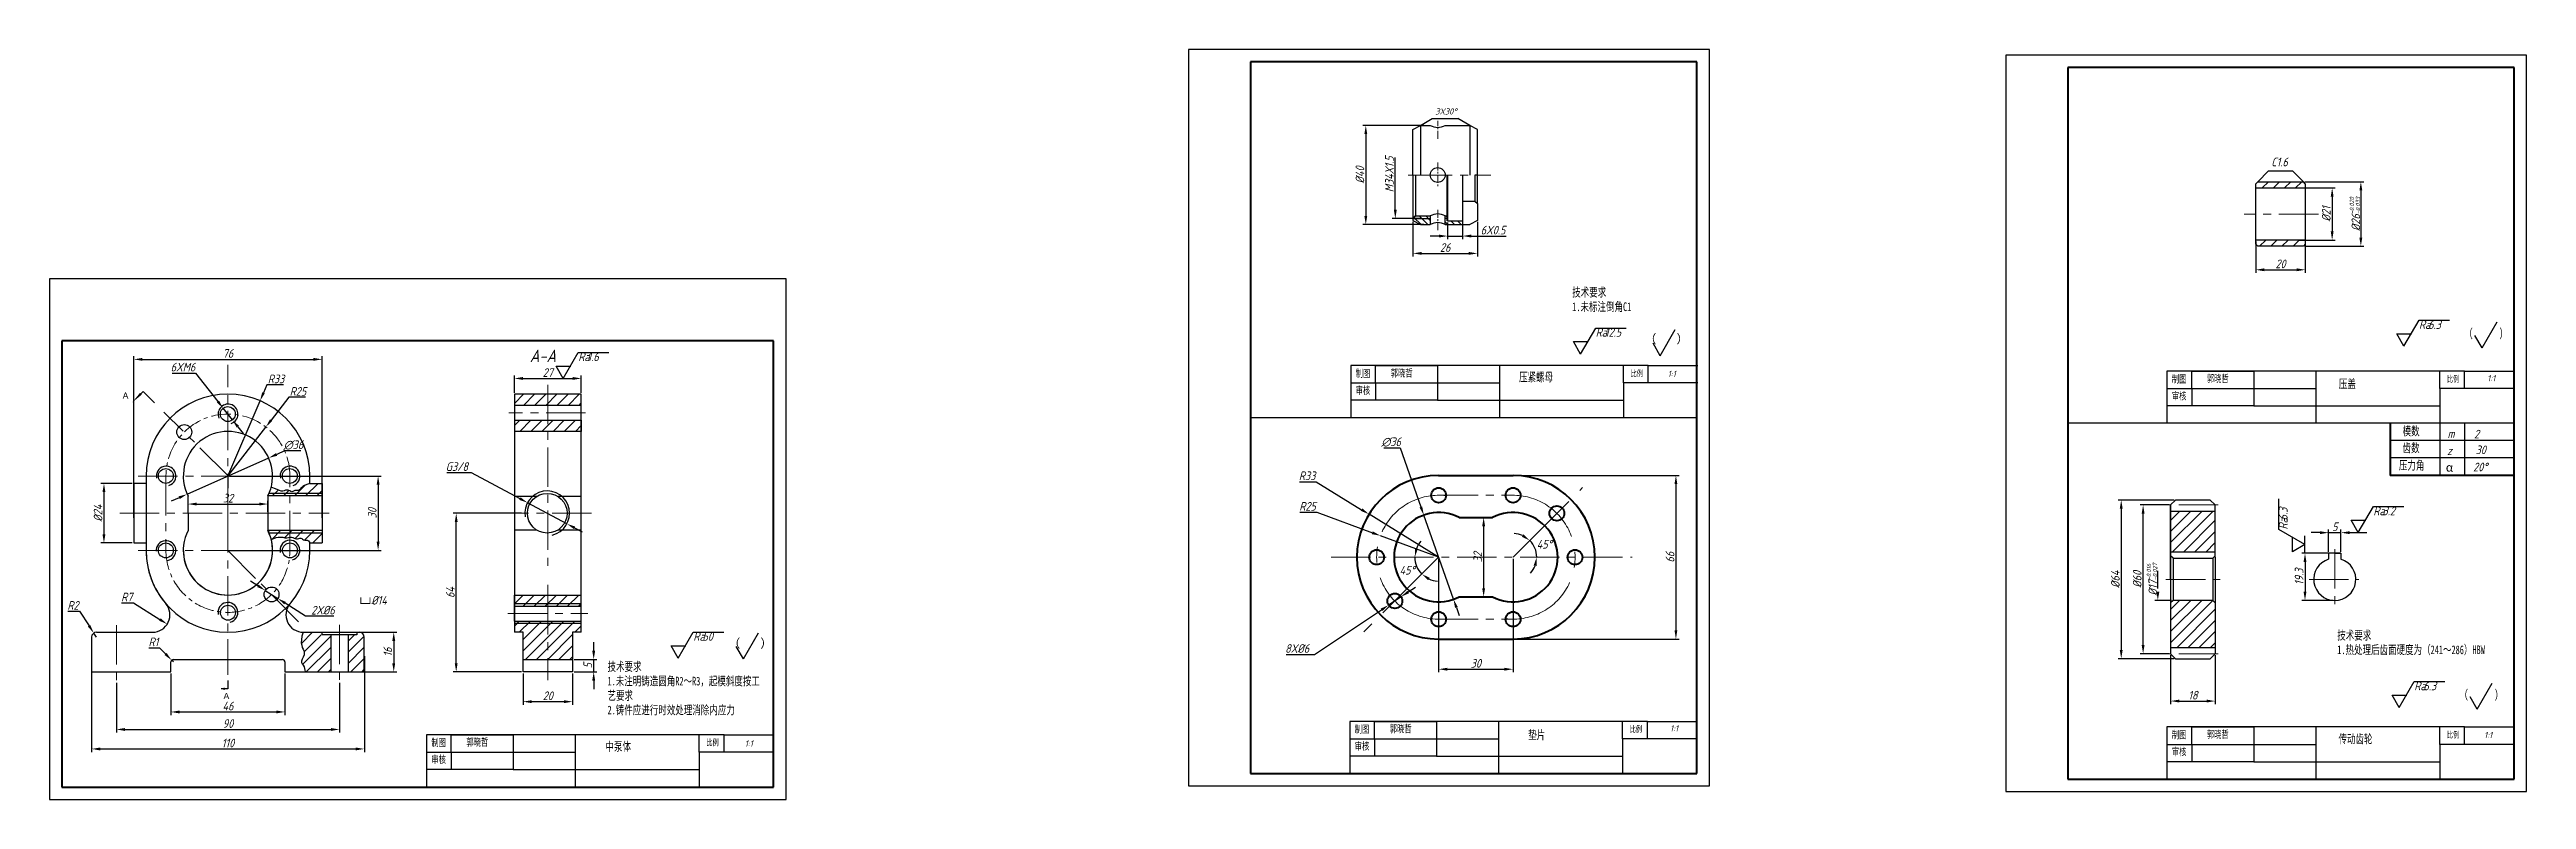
# Model space of a CAD drawing. Header units: millimetres. Extents: x -2889 to 8174, y 2447 to 8478.
# Drawn here: x 2041 to 3040, y 3726 to 4029 of the extents above; entities that cross this region are included whole.
import ezdxf

# ---------------------------------------------------------------- set-up
doc = ezdxf.new("R2010")
doc.units = ezdxf.units.MM
doc.linetypes.add('CENTER', pattern=[50.8, 31.75, -6.35, 6.35, -6.35])
for name, color, linetype, lineweight in [('粗', 7, 'Continuous', 30), ('粗实线', 7, 'Continuous', 40), ('细点画线', 255, 'CENTER', 5)]:
    doc.layers.add(name, color=color, linetype=linetype, lineweight=lineweight)
doc.layers.add('细实线', color=255, linetype='Continuous')
doc.styles.get("Standard").update_dxf_attribs({"font": 'arial.ttf'})
doc.styles.add('字母和数字', font='gbeitc.shx')
doc.styles.add('数字与字母', font='gbeitc.shx')
doc.styles.add('汉字', font='simfang.ttf', dxfattribs={"width": 0.7})
doc.dimstyles.new('721', dxfattribs={"dimtxt": 3.5, "dimasz": 3.5, "dimexe": 1.25, "dimexo": 0.625, "dimtad": 1, "dimtoh": 1, "dimdsep": 46, "dimtxsty": '数字与字母', "dimcen": 2.5, "dimadec": 0, "dimazin": 0, "dimtfac": 1, "dimtmove": 0, "dimatfit": 3, "dimfxl": 1, "dimlwd": 25, "dimlwe": 25, "dimarcsym": 0})
doc.dimstyles.new('721$0', dxfattribs={"dimtxt": 3.5, "dimasz": 3.5, "dimexe": 1.25, "dimexo": 0.625, "dimtad": 1, "dimtoh": 1, "dimdsep": 46, "dimtxsty": '数字与字母', "dimcen": 2.5, "dimadec": 0, "dimazin": 0, "dimtfac": 1, "dimtmove": 0, "dimatfit": 3, "dimfxl": 1, "dimlwd": 25, "dimlwe": 25, "dimarcsym": 0})
doc.dimstyles.new('721$2', dxfattribs={"dimtxt": 3.5, "dimasz": 3.5, "dimexe": 1.25, "dimexo": 0.625, "dimtad": 2, "dimtih": 1, "dimtoh": 1, "dimdsep": 46, "dimtxsty": '数字与字母', "dimcen": 2.5, "dimadec": 0, "dimazin": 0, "dimtfac": 1, "dimtmove": 0, "dimatfit": 3, "dimfxl": 1, "dimlwd": 25, "dimlwe": 25, "dimarcsym": 0})
doc.dimstyles.new('721$3', dxfattribs={"dimtxt": 3.5, "dimasz": 3.5, "dimexe": 1.25, "dimexo": 0.625, "dimtad": 1, "dimtih": 1, "dimtoh": 1, "dimdsep": 46, "dimtxsty": '数字与字母', "dimcen": 2.5, "dimadec": 0, "dimazin": 0, "dimtfac": 1, "dimtmove": 0, "dimatfit": 3, "dimfxl": 1, "dimlwd": 25, "dimlwe": 25, "dimarcsym": 0})
doc.dimstyles.new('721$4', dxfattribs={"dimtxt": 3.5, "dimasz": 3.5, "dimexe": 1.25, "dimexo": 0.625, "dimtad": 1, "dimtih": 1, "dimtoh": 1, "dimdsep": 46, "dimtxsty": '数字与字母', "dimcen": 2.5, "dimadec": 0, "dimazin": 0, "dimtfac": 1, "dimtmove": 0, "dimatfit": 3, "dimfxl": 1, "dimlwd": 25, "dimlwe": 25, "dimarcsym": 0})
pattern_1 = [(45, (531.563, 2176.1016), (-2.245064, 2.245064), [])]
pattern_2 = [(45, (250.6553, 2176.1016), (-2.245064, 2.245064), [])]

msp = doc.modelspace()

# ---------------------------------------------------------------- texts
at = {"color": 0, "attachment_point": 1, "style": '汉字'}
for s, width, gutter_width, heights, insert, char_height in [('{\\fSimSun|b0|i0|c134|p2;郭晓哲}', 29.09305, 0, [19.309], (2581.497, 3899.866), 3), ('{\\fSimSun|b0|i0|c134|p2;比例}', 7.47777, 12.5, [0], (2678.302, 3899.463), 2.5), ('{\\fSimSun|b0|i0|c134|p2;郭晓哲}', 29.09305, 0, [19.309], (2910.622, 3897.608), 3), ('{\\fSimSun|b0|i0|c134|p2;比例}', 7.47777, 12.5, [0], (3007.427, 3897.205), 2.5), ('{\\fSimSun|b0|i0|c134|p2;审核}', 10, 50, [3.975], (2567.363, 3892.869), 3), ('{\\fSimSun|b0|i0|c134|p2;审核}', 10, 50, [3.975], (2896.488, 3890.611), 3), ('{\\fSimSun|b0|i0|c134|p2;郭晓哲}', 29.09305, 0, [19.309], (2581.114, 3756.366), 3), ('{\\fSimSun|b0|i0|c134|p2;比例}', 7.47777, 12.5, [0], (2677.919, 3755.963), 2.5), ('{\\fSimSun|b0|i0|c134|p2;郭晓哲}', 29.09305, 0, [19.309], (2208.775, 3750.976), 3), ('{\\fSimSun|b0|i0|c134|p2;比例}', 7.47777, 12.5, [0], (2305.58, 3750.573), 2.5), ('{\\fSimSun|b0|i0|c134|p2;审核}', 10, 50, [3.975], (2566.98, 3749.369), 3), ('{\\fSimSun|b0|i0|c134|p2;审核}', 10, 50, [3.975], (2896.488, 3747.111), 3), ('{\\fSimSun|b0|i0|c134|p2;郭晓哲}', 29.09305, 0, [19.309], (2910.622, 3754.108), 3), ('{\\fSimSun|b0|i0|c134|p2;比例}', 7.47777, 12.5, [0], (3007.427, 3753.705), 2.5), ('{\\fSimSun|b0|i0|c134|p2;审核}', 10, 50, [3.975], (2194.641, 3743.979), 3)]:
    msp.add_mtext_dynamic_manual_height_columns(s, width=width, gutter_width=gutter_width, heights=heights, dxfattribs=dict(at, insert=insert, char_height=char_height))
at = {"layer": '粗实线', "char_height": 3.5, "attachment_point": 1, "style": '汉字'}
for s, width, insert in [('压紧螺母', 28.8137, (2633.262, 3898.464)), ('压盖', 28.78906, (2963.842, 3895.754)), ('中泵体', 30.18688, (2264.845, 3749.437)), ('垫片', 27.24557, (2636.982, 3754.132)), ('传动齿轮', 29.49937, (2963.711, 3752.511))]:
    msp.add_mtext_dynamic_manual_height_columns(s, width=width, gutter_width=17.5, heights=[0], dxfattribs=dict(at, insert=insert))
at = {"layer": '细实线', "attachment_point": 1}
for s, width, gutter_width, insert, char_height, style in [('3X30%%D', 7.39395, 12.5, (2599.454, 4005.121), 2.5, '字母和数字'), ('^IC1.6', 7.79704, 17.5, (2936.591, 3985.224), 3.5, '数字与字母'), ('\\pxi-3,l4,t4;(^I )', 18.59458, 17.5, (3012.81, 3916.375), 3.5, '汉字'), ('模数', 10.54841, 17.5, (2989.547, 3876.683), 3.5, '汉字'), ('齿数', 7.2367, 17.5, (2989.547, 3869.859), 3.5, '汉字'), ('z', 4.78359, 17.5, (3007.455, 3868.749), 3.5, '数字与字母'), ('m', 6.25546, 17.5, (3007.681, 3875.659), 3.5, '数字与字母'), ('2', 10.67107, 17.5, (3018.372, 3875.457), 3.5, '数字与字母'), ('30', 10.18045, 17.5, (3018.985, 3869.111), 3.5, '数字与字母'), ('压力角', 12.14295, 17.5, (2988.075, 3862.855), 3.5, '汉字'), ('{\\fSimSun|b0|i0|c134|p2;α}', 5.64218, 17.5, (3006.965, 3862.084), 3.5, '数字与字母'), ('20%%D', 11.1617, 17.5, (3018.004, 3862.2), 3.5, '数字与字母'), ('{\\Fgdt|c134;v}%%C14', 13.19227, 17.5, (2165.697, 3808.435), 3.5, '数字与字母'), ('\\pxi-3,l4,t4;{\\fSimSun|b0|i0|c134|p2;（^I ）}', 21.60578, 17.5, (2310.926, 3791.044), 3.5, '数字与字母'), ('技术要求\\P1.未注明铸造圆角R2～R3，起模斜度按工艺要求\\P2.铸件应进行时效处理消除内应力', 63.43828, 17.5, (2265.655, 3781.675), 3.5, '汉字'), ('\\pxi-3,l4,t4;(^I )', 18.59458, 17.5, (3010.899, 3770.617), 3.5, '汉字')]:
    msp.add_mtext_dynamic_manual_height_columns(s, width=width, gutter_width=gutter_width, heights=[0], dxfattribs=dict(at, insert=insert, char_height=char_height, style=style))
at = {"layer": '细实线', "color": 0, "attachment_point": 1}
for s, width, gutter_width, heights, insert, char_height, style in [('技术要求\\P1.未标注倒角C1', 43.69625, 17.5, [0], (2654.689, 3932.673), 3.5, '汉字'), ('A-A', 21.72804, 12.5, [0], (2234.338, 3907.765), 5, '字母和数字'), ('\\pxi-3,l4,t4;{\\fSimSun|b0|i0|c134|p2;（^I ）}', 20.69185, 17.5, [0], (2680.368, 3913.86), 3.5, '数字与字母'), ('制图', 11.36184, 1.558, [6.746], (2567.363, 3899.678), 3, '汉字'), ('1:1', 0.01562, 12.5, [0], (2693.21, 3899.294), 2.5, '字母和数字'), ('制图', 11.36184, 1.558, [6.746], (2896.488, 3897.42), 3, '汉字'), ('1:1', 0.01562, 12.5, [0], (3023.685, 3897.497), 2.5, '字母和数字'), ('技术要求\\P1.热处理后齿面硬度为（241～286）HBW', 65.90915, 17.5, [0], (2963.212, 3794.298), 3.5, '汉字'), ('制图', 11.36184, 1.558, [6.746], (2566.98, 3756.178), 3, '汉字'), ('1:1', 0.01562, 12.5, [0], (2694.15, 3756.254), 2.5, '字母和数字'), ('制图', 11.36184, 1.558, [6.746], (2194.641, 3750.788), 3, '汉字'), ('1:1', 0.01562, 12.5, [0], (2321.037, 3750.174), 2.5, '字母和数字'), ('制图', 11.36184, 1.558, [6.746], (2896.488, 3753.92), 3, '汉字'), ('1:1', 0.01562, 12.5, [0], (3022.446, 3753.603), 2.5, '字母和数字')]:
    msp.add_mtext_dynamic_manual_height_columns(s, width=width, gutter_width=gutter_width, heights=heights, dxfattribs=dict(at, insert=insert, char_height=char_height, style=style))
at = {"layer": '细实线', "color": 0, "char_height": 2.5, "attachment_point": 1}
for insert in [(2070.131, 3890.498), (2110.809, 3769.337)]:
    msp.add_mtext_dynamic_manual_height_columns('A', width=5.43269, gutter_width=12.5, heights=[0], dxfattribs=dict(at, insert=insert))

# ---------------------------------------------------------------- blocks, each defined once
blk = doc.blocks.new('*D28')
at = {"layer": 'Defpoints', "color": 0, "transparency": 16777216}
for p in [(2096.5, 3841.8), (2128.72, 3845.5), (2128.72, 3841.8)]:
    blk.add_point(p, dxfattribs=at)
at = {"layer": '细实线', "color": 0, "lineweight": 25, "transparency": 16777216}
for p, q in [((2096.5, 3842.42), (2096.5, 3846.75)), ((2128.72, 3842.42), (2128.72, 3846.75)), ((2100, 3845.5), (2125.22, 3845.5))]:
    blk.add_line(p, q, dxfattribs=at)
at = {"layer": '细实线', "color": 0, "transparency": 16777216}
for points in [[(2100, 3846.08), (2100, 3844.91), (2096.5, 3845.5)], [(2125.22, 3846.08), (2125.22, 3844.91), (2128.72, 3845.5)]]:
    blk.add_solid(points, dxfattribs=at)
at = {"layer": '细实线', "color": 0, "transparency": 16777216, "insert": (2112.61, 3847.87), "char_height": 3.5, "attachment_point": 5, "style": '数字与字母'}
blk.add_mtext('32', dxfattribs=at)
blk = doc.blocks.new('*D30')
at = {"layer": 'Defpoints', "color": 0, "transparency": 16777216}
for p in [(2057.6, 3784.8), (2167.6, 3784.8), (2167.6, 3746.72)]:
    blk.add_point(p, dxfattribs=at)
at = {"layer": '细实线', "color": 0, "lineweight": 25, "transparency": 16777216}
for p, q in [((2057.6, 3784.17), (2057.6, 3745.47)), ((2167.6, 3784.17), (2167.6, 3745.47)), ((2061.1, 3746.72), (2164.1, 3746.72))]:
    blk.add_line(p, q, dxfattribs=at)
at = {"layer": '细实线', "color": 0, "transparency": 16777216}
for points in [[(2061.1, 3747.3), (2061.1, 3746.13), (2057.6, 3746.72)], [(2164.1, 3747.3), (2164.1, 3746.13), (2167.6, 3746.72)]]:
    blk.add_solid(points, dxfattribs=at)
at = {"layer": '细实线', "color": 0, "transparency": 16777216, "insert": (2112.6, 3749.09), "char_height": 3.5, "attachment_point": 5, "style": '数字与字母'}
blk.add_mtext('110', dxfattribs=at)
blk = doc.blocks.new('*D31')
at = {"layer": 'Defpoints', "color": 0, "transparency": 16777216}
for p in [(2089.6, 3777.8), (2135.6, 3777.8), (2135.6, 3761.64)]:
    blk.add_point(p, dxfattribs=at)
at = {"layer": '细实线', "color": 0, "lineweight": 25, "transparency": 16777216}
for p, q in [((2089.6, 3777.17), (2089.6, 3760.39)), ((2135.6, 3777.17), (2135.6, 3760.39)), ((2093.1, 3761.64), (2132.1, 3761.64))]:
    blk.add_line(p, q, dxfattribs=at)
at = {"layer": '细实线', "color": 0, "transparency": 16777216}
for points in [[(2093.1, 3762.22), (2093.1, 3761.05), (2089.6, 3761.64)], [(2132.1, 3762.22), (2132.1, 3761.05), (2135.6, 3761.64)]]:
    blk.add_solid(points, dxfattribs=at)
at = {"layer": '细实线', "color": 0, "transparency": 16777216, "insert": (2112.6, 3764.01), "char_height": 3.5, "attachment_point": 5, "style": '数字与字母'}
blk.add_mtext('46', dxfattribs=at)
blk = doc.blocks.new('*D32')
at = {"layer": 'Defpoints', "color": 0, "transparency": 16777216}
for p in [(2127.88, 3876.58), (2112.6, 3856.8)]:
    blk.add_point(p, dxfattribs=at)
at = {"layer": '细实线', "color": 0, "lineweight": 25, "transparency": 16777216}
for p, q in [((2137.13, 3888.55), (2130.02, 3879.35)), ((2143.88, 3888.55), (2137.13, 3888.55)), ((2112.6, 3856.8), (2127.88, 3876.58))]:
    blk.add_line(p, q, dxfattribs=at)
at = {"layer": '细实线', "color": 0, "transparency": 16777216}
blk.add_solid([(2129.56, 3879.71), (2130.48, 3878.99), (2127.88, 3876.58)], dxfattribs=at)
at = {"layer": '细实线', "color": 0, "transparency": 16777216, "insert": (2140.82, 3890.93), "char_height": 3.5, "attachment_point": 5, "style": '数字与字母'}
blk.add_mtext('R25 ', dxfattribs=at)
blk = doc.blocks.new('*D33')
at = {"layer": 'Defpoints', "color": 0, "transparency": 16777216}
for p in [(2125.56, 3887.15), (2112.6, 3856.8)]:
    blk.add_point(p, dxfattribs=at)
at = {"layer": '细实线', "color": 0, "lineweight": 25, "transparency": 16777216}
for p, q in [((2112.6, 3856.8), (2125.56, 3887.15)), ((2128.31, 3893.58), (2126.93, 3890.36)), ((2135.06, 3893.58), (2128.31, 3893.58))]:
    blk.add_line(p, q, dxfattribs=at)
at = {"layer": '细实线', "color": 0, "transparency": 16777216}
blk.add_solid([(2126.4, 3890.59), (2127.47, 3890.14), (2125.56, 3887.15)], dxfattribs=at)
at = {"layer": '细实线', "color": 0, "transparency": 16777216, "insert": (2131.99, 3895.96), "char_height": 3.5, "attachment_point": 5, "style": '数字与字母'}
blk.add_mtext('R33', dxfattribs=at)
blk = doc.blocks.new('*D34')
at = {"layer": 'Defpoints', "color": 0, "transparency": 16777216}
for p in [(2129.05, 3864.1), (2096.15, 3849.49)]:
    blk.add_point(p, dxfattribs=at)
at = {"layer": '细实线', "color": 0, "lineweight": 25, "transparency": 16777216}
for p, q in [((2135.44, 3866.94), (2132.25, 3865.52)), ((2141.98, 3866.94), (2135.44, 3866.94)), ((2096.15, 3849.49), (2129.05, 3864.1)), ((2092.95, 3848.07), (2089.75, 3846.65))]:
    blk.add_line(p, q, dxfattribs=at)
at = {"layer": '细实线', "color": 0, "transparency": 16777216}
for points in [[(2132.01, 3866.06), (2132.48, 3864.99), (2129.05, 3864.1)], [(2092.71, 3848.6), (2093.18, 3847.54), (2096.15, 3849.49)]]:
    blk.add_solid(points, dxfattribs=at)
at = {"layer": '细实线', "color": 0, "transparency": 16777216, "insert": (2139.02, 3869.32), "char_height": 3.5, "attachment_point": 5, "style": '数字与字母'}
blk.add_mtext('∅36', dxfattribs=at)
blk = doc.blocks.new('*D64')
at = {"layer": 'Defpoints', "color": 0, "transparency": 16777216}
for p in [(2150.6, 3903.86), (2074.6, 3839.36), (2150.6, 3839.36)]:
    blk.add_point(p, dxfattribs=at)
at = {"layer": '细实线', "color": 0, "lineweight": 25, "transparency": 16777216}
for p, q in [((2074.6, 3839.99), (2074.6, 3905.11)), ((2078.1, 3903.86), (2147.1, 3903.86)), ((2150.6, 3839.99), (2150.6, 3905.11))]:
    blk.add_line(p, q, dxfattribs=at)
at = {"layer": '细实线', "color": 0, "transparency": 16777216}
for points in [[(2078.1, 3904.45), (2078.1, 3903.28), (2074.6, 3903.86)], [(2147.1, 3904.45), (2147.1, 3903.28), (2150.6, 3903.86)]]:
    blk.add_solid(points, dxfattribs=at)
at = {"layer": '细实线', "color": 0, "transparency": 16777216, "insert": (2112.6, 3906.24), "char_height": 3.5, "attachment_point": 5, "style": '数字与字母'}
blk.add_mtext('76', dxfattribs=at)
blk = doc.blocks.new('*D65')
at = {"layer": 'Defpoints', "color": 0, "transparency": 16777216}
for p in [(2074.6, 3853.8), (2062.6, 3829.8), (2074.6, 3829.8)]:
    blk.add_point(p, dxfattribs=at)
at = {"layer": '细实线', "color": 0, "lineweight": 25, "transparency": 16777216}
for p, q in [((2073.97, 3853.8), (2061.35, 3853.8)), ((2062.6, 3850.3), (2062.6, 3833.3)), ((2073.97, 3829.8), (2061.35, 3829.8))]:
    blk.add_line(p, q, dxfattribs=at)
at = {"layer": '细实线', "color": 0, "transparency": 16777216}
for points in [[(2062.01, 3850.3), (2063.18, 3850.3), (2062.6, 3853.8)], [(2062.01, 3833.3), (2063.18, 3833.3), (2062.6, 3829.8)]]:
    blk.add_solid(points, dxfattribs=at)
at = {"layer": '细实线', "color": 0, "transparency": 16777216, "insert": (2060.22, 3841.8), "char_height": 3.5, "attachment_point": 5, "rotation": 90, "style": '数字与字母'}
blk.add_mtext('%%C24', dxfattribs=at)
blk = doc.blocks.new('*D66')
at = {"layer": 'Defpoints', "color": 0, "transparency": 16777216}
for p in [(2112.6, 3856.8), (2112.6, 3826.8), (2173.15, 3826.8)]:
    blk.add_point(p, dxfattribs=at)
at = {"layer": '细实线', "color": 0, "lineweight": 25, "transparency": 16777216}
for p, q in [((2113.22, 3856.8), (2174.4, 3856.8)), ((2173.15, 3853.3), (2173.15, 3830.3)), ((2113.22, 3826.8), (2174.4, 3826.8))]:
    blk.add_line(p, q, dxfattribs=at)
at = {"layer": '细实线', "color": 0, "transparency": 16777216}
for points in [[(2172.57, 3853.3), (2173.73, 3853.3), (2173.15, 3856.8)], [(2172.57, 3830.3), (2173.73, 3830.3), (2173.15, 3826.8)]]:
    blk.add_solid(points, dxfattribs=at)
at = {"layer": '细实线', "color": 0, "transparency": 16777216, "insert": (2170.78, 3841.8), "char_height": 3.5, "attachment_point": 5, "rotation": 90, "style": '数字与字母'}
blk.add_mtext('30', dxfattribs=at)
blk = doc.blocks.new('*D67')
at = {"layer": 'Defpoints', "color": 0, "transparency": 16777216}
for p in [(2204.65, 3841.8), (2231.59, 3841.8), (2231.59, 3777.8)]:
    blk.add_point(p, dxfattribs=at)
at = {"layer": '细实线', "color": 0, "lineweight": 25, "transparency": 16777216}
for p, q in [((2230.97, 3841.8), (2203.4, 3841.8)), ((2204.65, 3781.3), (2204.65, 3838.3)), ((2230.97, 3777.8), (2203.4, 3777.8))]:
    blk.add_line(p, q, dxfattribs=at)
at = {"layer": '细实线', "color": 0, "transparency": 16777216}
for points in [[(2204.07, 3838.3), (2205.23, 3838.3), (2204.65, 3841.8)], [(2204.07, 3781.3), (2205.23, 3781.3), (2204.65, 3777.8)]]:
    blk.add_solid(points, dxfattribs=at)
at = {"layer": '细实线', "color": 0, "transparency": 16777216, "insert": (2202.27, 3809.8), "char_height": 3.5, "attachment_point": 5, "rotation": 90, "style": '数字与字母'}
blk.add_mtext('64', dxfattribs=at)
blk = doc.blocks.new('*D68')
at = {"layer": 'Defpoints', "color": 0, "transparency": 16777216}
for p in [(2255.09, 3896.17), (2228.09, 3889.8), (2255.09, 3889.8)]:
    blk.add_point(p, dxfattribs=at)
at = {"layer": '细实线', "color": 0, "lineweight": 25, "transparency": 16777216}
for p, q in [((2228.09, 3890.42), (2228.09, 3897.42)), ((2231.59, 3896.17), (2251.59, 3896.17)), ((2255.09, 3890.42), (2255.09, 3897.42))]:
    blk.add_line(p, q, dxfattribs=at)
at = {"layer": '细实线', "color": 0, "transparency": 16777216}
for points in [[(2231.59, 3896.75), (2231.59, 3895.59), (2228.09, 3896.17)], [(2251.59, 3896.75), (2251.59, 3895.59), (2255.09, 3896.17)]]:
    blk.add_solid(points, dxfattribs=at)
at = {"layer": '细实线', "color": 0, "transparency": 16777216, "insert": (2241.59, 3898.54), "char_height": 3.5, "attachment_point": 5, "style": '数字与字母'}
blk.add_mtext('27', dxfattribs=at)
blk = doc.blocks.new('*D69')
at = {"layer": 'Defpoints', "color": 0, "transparency": 16777216}
for p in [(2251.59, 3782.8), (2251.59, 3777.8), (2260.09, 3782.8)]:
    blk.add_point(p, dxfattribs=at)
at = {"layer": '细实线', "color": 0, "lineweight": 25, "transparency": 16777216}
for p, q in [((2260.09, 3786.3), (2260.09, 3789.8)), ((2252.22, 3782.8), (2261.34, 3782.8)), ((2252.22, 3777.8), (2261.34, 3777.8)), ((2260.09, 3777.8), (2260.09, 3782.8)), ((2260.09, 3774.3), (2260.09, 3770.8))]:
    blk.add_line(p, q, dxfattribs=at)
at = {"layer": '细实线', "color": 0, "transparency": 16777216}
for points in [[(2259.51, 3786.3), (2260.67, 3786.3), (2260.09, 3782.8)], [(2259.51, 3774.3), (2260.67, 3774.3), (2260.09, 3777.8)]]:
    blk.add_solid(points, dxfattribs=at)
at = {"layer": '细实线', "color": 0, "transparency": 16777216, "insert": (2257.72, 3780.3), "char_height": 3.5, "attachment_point": 5, "rotation": 90, "style": '数字与字母'}
blk.add_mtext('5', dxfattribs=at)
blk = doc.blocks.new('*D70')
at = {"layer": 'Defpoints', "color": 0, "transparency": 16777216}
for p in [(2231.59, 3777.8), (2251.59, 3777.8), (2251.59, 3765.8)]:
    blk.add_point(p, dxfattribs=at)
at = {"layer": '细实线', "color": 0, "lineweight": 25, "transparency": 16777216}
for p, q in [((2231.59, 3777.17), (2231.59, 3764.55)), ((2251.59, 3777.17), (2251.59, 3764.55)), ((2235.09, 3765.8), (2248.09, 3765.8))]:
    blk.add_line(p, q, dxfattribs=at)
at = {"layer": '细实线', "color": 0, "transparency": 16777216}
for points in [[(2235.09, 3766.38), (2235.09, 3765.21), (2231.59, 3765.8)], [(2248.09, 3766.38), (2248.09, 3765.21), (2251.59, 3765.8)]]:
    blk.add_solid(points, dxfattribs=at)
at = {"layer": '细实线', "color": 0, "transparency": 16777216, "insert": (2241.59, 3768.17), "char_height": 3.5, "attachment_point": 5, "style": '数字与字母'}
blk.add_mtext('20', dxfattribs=at)
blk = doc.blocks.new('*D71')
at = {"layer": 'Defpoints', "color": 0, "transparency": 16777216}
for p in [(2110.69, 3884.15), (2114.41, 3879.44)]:
    blk.add_point(p, dxfattribs=at)
at = {"layer": '细实线', "color": 0, "lineweight": 25, "transparency": 16777216}
for p, q in [((2090.08, 3898.36), (2099.46, 3898.36)), ((2099.46, 3898.36), (2108.52, 3886.9)), ((2114.41, 3879.44), (2110.69, 3884.15)), ((2116.58, 3876.7), (2118.75, 3873.95))]:
    blk.add_line(p, q, dxfattribs=at)
at = {"layer": '细实线', "color": 0, "transparency": 16777216}
for points in [[(2108.98, 3887.26), (2108.06, 3886.53), (2110.69, 3884.15)], [(2117.04, 3877.06), (2116.13, 3876.34), (2114.41, 3879.44)]]:
    blk.add_solid(points, dxfattribs=at)
at = {"layer": '细实线', "color": 0, "transparency": 16777216, "insert": (2094.46, 3900.73), "char_height": 3.5, "attachment_point": 5, "style": '数字与字母'}
blk.add_mtext('6XM6', dxfattribs=at)
blk = doc.blocks.new('*D72')
at = {"layer": 'Defpoints', "color": 0, "transparency": 16777216}
for p in [(2127.65, 3810.64), (2132.71, 3807.41)]:
    blk.add_point(p, dxfattribs=at)
at = {"layer": '细实线', "color": 0, "lineweight": 25, "transparency": 16777216}
for p, q in [((2124.7, 3812.52), (2121.75, 3814.4)), ((2127.65, 3810.64), (2132.71, 3807.41)), ((2143.82, 3800.33), (2135.66, 3805.53)), ((2155.31, 3800.33), (2143.82, 3800.33))]:
    blk.add_line(p, q, dxfattribs=at)
at = {"layer": '细实线', "color": 0, "transparency": 16777216}
for points in [[(2125.01, 3813.01), (2124.39, 3812.03), (2127.65, 3810.64)], [(2135.97, 3806.02), (2135.35, 3805.04), (2132.71, 3807.41)]]:
    blk.add_solid(points, dxfattribs=at)
at = {"layer": '细实线', "color": 0, "transparency": 16777216, "insert": (2150.9, 3802.7), "char_height": 3.5, "attachment_point": 5, "style": '数字与字母'}
blk.add_mtext('2X%%C6', dxfattribs=at)
blk = doc.blocks.new('*D73')
at = {"layer": 'Defpoints', "color": 0, "transparency": 16777216}
for p in [(2082.2, 3800.8), (2088.12, 3797.06)]:
    blk.add_point(p, dxfattribs=at)
at = {"layer": '细实线', "color": 0, "lineweight": 25, "transparency": 16777216}
for p, q in [((2069.69, 3805.63), (2074.55, 3805.63)), ((2074.55, 3805.63), (2085.16, 3798.93))]:
    blk.add_line(p, q, dxfattribs=at)
at = {"layer": '细实线', "color": 0, "transparency": 16777216}
blk.add_solid([(2085.47, 3799.42), (2084.85, 3798.43), (2088.12, 3797.06)], dxfattribs=at)
at = {"layer": '细实线', "color": 0, "transparency": 16777216, "insert": (2071.81, 3808.01), "char_height": 3.5, "attachment_point": 5, "style": '数字与字母'}
blk.add_mtext('R7', dxfattribs=at)
blk = doc.blocks.new('*D74')
at = {"layer": 'Defpoints', "color": 0, "transparency": 16777216}
for p in [(2058.5, 3793.47), (2059.6, 3791.8)]:
    blk.add_point(p, dxfattribs=at)
at = {"layer": '细实线', "color": 0, "lineweight": 25, "transparency": 16777216}
for p, q in [((2048.05, 3802.24), (2052.76, 3802.24)), ((2052.76, 3802.24), (2056.58, 3796.4)), ((2059.6, 3791.8), (2058.5, 3793.47))]:
    blk.add_line(p, q, dxfattribs=at)
at = {"layer": '细实线', "color": 0, "transparency": 16777216}
blk.add_solid([(2057.07, 3796.72), (2056.09, 3796.08), (2058.5, 3793.47)], dxfattribs=at)
at = {"layer": '细实线', "color": 0, "transparency": 16777216, "insert": (2050.09, 3804.61), "char_height": 3.5, "attachment_point": 5, "style": '数字与字母'}
blk.add_mtext('R2', dxfattribs=at)
blk = doc.blocks.new('*D75')
at = {"layer": 'Defpoints', "color": 0, "transparency": 16777216}
for p in [(2089.9, 3782.51), (2090.6, 3781.8)]:
    blk.add_point(p, dxfattribs=at)
at = {"layer": '细实线', "color": 0, "lineweight": 25, "transparency": 16777216}
for p, q in [((2080.74, 3787.52), (2085.01, 3787.52)), ((2085.01, 3787.52), (2087.45, 3785.02)), ((2090.6, 3781.8), (2089.9, 3782.51))]:
    blk.add_line(p, q, dxfattribs=at)
at = {"layer": '细实线', "color": 0, "transparency": 16777216}
blk.add_solid([(2087.87, 3785.42), (2087.04, 3784.61), (2089.9, 3782.51)], dxfattribs=at)
at = {"layer": '细实线', "color": 0, "transparency": 16777216, "insert": (2082.56, 3789.9), "char_height": 3.5, "attachment_point": 5, "style": '数字与字母'}
blk.add_mtext('R1', dxfattribs=at)
blk = doc.blocks.new('*D76')
at = {"layer": 'Defpoints', "color": 0, "transparency": 16777216}
for p in [(2157.6, 3793.8), (2157.6, 3777.8), (2179.46, 3777.8)]:
    blk.add_point(p, dxfattribs=at)
at = {"layer": '细实线', "color": 0, "lineweight": 25, "transparency": 16777216}
for p, q in [((2158.22, 3793.8), (2180.71, 3793.8)), ((2179.46, 3790.3), (2179.46, 3781.3)), ((2158.22, 3777.8), (2180.71, 3777.8))]:
    blk.add_line(p, q, dxfattribs=at)
at = {"layer": '细实线', "color": 0, "transparency": 16777216}
for points in [[(2178.87, 3790.3), (2180.04, 3790.3), (2179.46, 3793.8)], [(2178.87, 3781.3), (2180.04, 3781.3), (2179.46, 3777.8)]]:
    blk.add_solid(points, dxfattribs=at)
at = {"layer": '细实线', "color": 0, "transparency": 16777216, "insert": (2177.08, 3785.8), "char_height": 3.5, "attachment_point": 5, "rotation": 90, "style": '数字与字母'}
blk.add_mtext('16', dxfattribs=at)
blk = doc.blocks.new('粗糙度')
at = {"layer": '细实线'}
for p, q in [((0, 0), (6.06, 10.5)), ((6.06, 10.5), (18.4, 10.5)), ((0, 0), (-2.89, 5)), ((-2.89, 5), (3.03, 5))]:
    blk.add_line(p, q, dxfattribs=at)
at = {"style": '数字与字母'}
blk.add_attdef('1', (9.76, 7), '', height=3.5, dxfattribs=at)
at = {"layer": '细实线', "insert": (6.06, 10.5), "char_height": 3.5, "attachment_point": 1, "style": '数字与字母'}
blk.add_mtext_dynamic_manual_height_columns('Ra', width=3.6972, gutter_width=12.5, heights=[0], dxfattribs=at)
blk = doc.blocks.new('*D77')
at = {"layer": 'Defpoints', "color": 0, "transparency": 16777216}
for p in [(2067.6, 3773.96), (2157.6, 3773.96), (2157.6, 3754.58)]:
    blk.add_point(p, dxfattribs=at)
at = {"layer": '细实线', "color": 0, "lineweight": 25, "transparency": 16777216}
for p, q in [((2067.6, 3773.34), (2067.6, 3753.33)), ((2157.6, 3773.34), (2157.6, 3753.33)), ((2071.1, 3754.58), (2154.1, 3754.58))]:
    blk.add_line(p, q, dxfattribs=at)
at = {"layer": '细实线', "color": 0, "transparency": 16777216}
for points in [[(2071.1, 3755.16), (2071.1, 3753.99), (2067.6, 3754.58)], [(2154.1, 3755.16), (2154.1, 3753.99), (2157.6, 3754.58)]]:
    blk.add_solid(points, dxfattribs=at)
at = {"layer": '细实线', "color": 0, "transparency": 16777216, "insert": (2112.6, 3756.95), "char_height": 3.5, "attachment_point": 5, "style": '数字与字母'}
blk.add_mtext('90', dxfattribs=at)
blk = doc.blocks.new('对勾')
at = {"layer": '细实线'}
for q in [(6.06, 10.5), (-2.89, 5)]:
    blk.add_line((0, 0), q, dxfattribs=at)
blk = doc.blocks.new('*D115')
at = {"layer": 'Defpoints', "color": 0, "transparency": 16777216}
for p in [(2233.41, 3846.05), (2249.3, 3837.55)]:
    blk.add_point(p, dxfattribs=at)
at = {"layer": '细实线', "color": 0, "lineweight": 25, "transparency": 16777216}
for p, q in [((2200.85, 3858.23), (2210.63, 3858.23)), ((2210.63, 3858.23), (2230.32, 3847.7)), ((2249.3, 3837.55), (2233.41, 3846.05)), ((2252.38, 3835.9), (2255.47, 3834.25))]:
    blk.add_line(p, q, dxfattribs=at)
at = {"layer": '细实线', "color": 0, "transparency": 16777216}
for points in [[(2230.6, 3848.21), (2230.05, 3847.18), (2233.41, 3846.05)], [(2252.66, 3836.42), (2252.11, 3835.39), (2249.3, 3837.55)]]:
    blk.add_solid(points, dxfattribs=at)
at = {"layer": '细实线', "color": 0, "transparency": 16777216, "insert": (2204.93, 3860.6), "char_height": 3.5, "attachment_point": 5, "style": '数字与字母'}
blk.add_mtext('G3/8', dxfattribs=at)
blk = doc.blocks.new('*D17')
at = {"layer": 'Defpoints', "color": 0, "transparency": 16777216}
for p in [(2625.71, 3857.06), (2625.71, 3791.06), (2696.51, 3791.06)]:
    blk.add_point(p, dxfattribs=at)
at = {"layer": '细实线', "color": 0, "lineweight": 25, "transparency": 16777216}
for p, q in [((2626.34, 3857.06), (2697.76, 3857.06)), ((2696.51, 3853.56), (2696.51, 3794.56)), ((2626.34, 3791.06), (2697.76, 3791.06))]:
    blk.add_line(p, q, dxfattribs=at)
at = {"layer": '细实线', "color": 0, "transparency": 16777216}
for points in [[(2695.93, 3853.56), (2697.09, 3853.56), (2696.51, 3857.06)], [(2695.93, 3794.56), (2697.09, 3794.56), (2696.51, 3791.06)]]:
    blk.add_solid(points, dxfattribs=at)
at = {"layer": '细实线', "color": 0, "transparency": 16777216, "insert": (2694.14, 3824.06), "char_height": 3.5, "attachment_point": 5, "rotation": 90, "style": '数字与字母'}
blk.add_mtext('66', dxfattribs=at)
blk = doc.blocks.new('*D18')
at = {"layer": 'Defpoints', "color": 0, "transparency": 16777216}
for p in [(2615.83, 3840.06), (2615.83, 3808.06), (2618.97, 3808.06)]:
    blk.add_point(p, dxfattribs=at)
at = {"layer": '细实线', "color": 0, "lineweight": 25, "transparency": 16777216}
for p, q in [((2616.46, 3840.06), (2620.22, 3840.06)), ((2618.97, 3836.56), (2618.97, 3811.56)), ((2616.46, 3808.06), (2620.22, 3808.06))]:
    blk.add_line(p, q, dxfattribs=at)
at = {"layer": '细实线', "color": 0, "transparency": 16777216}
for points in [[(2618.39, 3836.56), (2619.55, 3836.56), (2618.97, 3840.06)], [(2618.39, 3811.56), (2619.55, 3811.56), (2618.97, 3808.06)]]:
    blk.add_solid(points, dxfattribs=at)
at = {"layer": '细实线', "color": 0, "transparency": 16777216, "insert": (2616.6, 3824.06), "char_height": 3.5, "attachment_point": 5, "rotation": 90, "style": '数字与字母'}
blk.add_mtext('32', dxfattribs=at)
blk = doc.blocks.new('*D19')
at = {"layer": 'Defpoints', "color": 0, "transparency": 16777216}
for p in [(2600.83, 3824.06), (2630.83, 3824.06), (2630.83, 3778.88)]:
    blk.add_point(p, dxfattribs=at)
at = {"layer": '细实线', "color": 0, "lineweight": 25, "transparency": 16777216}
for p, q in [((2600.83, 3823.43), (2600.83, 3777.63)), ((2630.83, 3823.43), (2630.83, 3777.63)), ((2604.33, 3778.88), (2627.33, 3778.88))]:
    blk.add_line(p, q, dxfattribs=at)
at = {"layer": '细实线', "color": 0, "transparency": 16777216}
for points in [[(2604.33, 3779.46), (2604.33, 3778.29), (2600.83, 3778.88)], [(2627.33, 3779.46), (2627.33, 3778.29), (2630.83, 3778.88)]]:
    blk.add_solid(points, dxfattribs=at)
at = {"layer": '细实线', "color": 0, "transparency": 16777216, "insert": (2615.83, 3781.25), "char_height": 3.5, "attachment_point": 5, "style": '数字与字母'}
blk.add_mtext('30', dxfattribs=at)
blk = doc.blocks.new('*D20')
at = {"layer": 'Defpoints', "color": 0, "transparency": 16777216}
for p in [(2577.38, 3832.71), (2600.83, 3824.06)]:
    blk.add_point(p, dxfattribs=at)
at = {"layer": '细实线', "color": 0, "lineweight": 25, "transparency": 16777216}
for p, q in [((2544.9, 3842.2), (2551.65, 3842.2)), ((2551.65, 3842.2), (2574.09, 3833.92)), ((2600.83, 3824.06), (2577.38, 3832.71))]:
    blk.add_line(p, q, dxfattribs=at)
at = {"layer": '细实线', "color": 0, "transparency": 16777216}
blk.add_solid([(2574.29, 3834.47), (2573.89, 3833.37), (2577.38, 3832.71)], dxfattribs=at)
at = {"layer": '细实线', "color": 0, "transparency": 16777216, "insert": (2547.96, 3844.58), "char_height": 3.5, "attachment_point": 5, "style": '数字与字母'}
blk.add_mtext('R25', dxfattribs=at)
blk = doc.blocks.new('*D21')
at = {"layer": 'Defpoints', "color": 0, "transparency": 16777216}
for p in [(2572.75, 3841.39), (2600.83, 3824.06)]:
    blk.add_point(p, dxfattribs=at)
at = {"layer": '细实线', "color": 0, "lineweight": 25, "transparency": 16777216}
for p, q in [((2544.73, 3854.53), (2551.48, 3854.53)), ((2551.48, 3854.53), (2569.77, 3843.23)), ((2600.83, 3824.06), (2572.75, 3841.39))]:
    blk.add_line(p, q, dxfattribs=at)
at = {"layer": '细实线', "color": 0, "transparency": 16777216}
blk.add_solid([(2570.08, 3843.73), (2569.47, 3842.74), (2572.75, 3841.39)], dxfattribs=at)
at = {"layer": '细实线', "color": 0, "transparency": 16777216, "insert": (2547.79, 3856.91), "char_height": 3.5, "attachment_point": 5, "style": '数字与字母'}
blk.add_mtext('R33', dxfattribs=at)
blk = doc.blocks.new('*D22')
at = {"layer": 'Defpoints', "color": 0, "transparency": 16777216}
for p in [(2594.84, 3841.03), (2606.83, 3807.09)]:
    blk.add_point(p, dxfattribs=at)
at = {"layer": '细实线', "color": 0, "lineweight": 25, "transparency": 16777216}
for p, q in [((2578.73, 3868.13), (2585.26, 3868.13)), ((2585.26, 3868.13), (2593.67, 3844.33)), ((2606.83, 3807.09), (2594.84, 3841.03)), ((2607.99, 3803.79), (2609.16, 3800.49))]:
    blk.add_line(p, q, dxfattribs=at)
at = {"layer": '细实线', "color": 0, "transparency": 16777216}
for points in [[(2594.22, 3844.52), (2593.12, 3844.14), (2594.84, 3841.03)], [(2608.54, 3803.98), (2607.44, 3803.59), (2606.83, 3807.09)]]:
    blk.add_solid(points, dxfattribs=at)
at = {"layer": '细实线', "color": 0, "transparency": 16777216, "insert": (2581.68, 3870.51), "char_height": 3.5, "attachment_point": 5, "style": '数字与字母'}
blk.add_mtext('∅36', dxfattribs=at)
blk = doc.blocks.new('*D23')
at = {"layer": 'Defpoints', "color": 0, "transparency": 16777216}
for p in [(2585.66, 3808.1), (2580.67, 3804.77)]:
    blk.add_point(p, dxfattribs=at)
at = {"layer": '细实线', "color": 0, "lineweight": 25, "transparency": 16777216}
for p, q in [((2585.66, 3808.1), (2580.67, 3804.77)), ((2588.57, 3810.04), (2591.48, 3811.98)), ((2550.8, 3784.85), (2577.75, 3802.83)), ((2539.39, 3784.85), (2550.8, 3784.85))]:
    blk.add_line(p, q, dxfattribs=at)
at = {"layer": '细实线', "color": 0, "transparency": 16777216}
for points in [[(2588.24, 3810.53), (2588.89, 3809.55), (2585.66, 3808.1)], [(2577.43, 3803.31), (2578.08, 3802.34), (2580.67, 3804.77)]]:
    blk.add_solid(points, dxfattribs=at)
at = {"layer": '细实线', "color": 0, "transparency": 16777216, "insert": (2543.76, 3787.23), "char_height": 3.5, "attachment_point": 5, "style": '数字与字母'}
blk.add_mtext('8X%%C6', dxfattribs=at)
blk = doc.blocks.new('*D24')
at = {"layer": 'Defpoints', "color": 0, "transparency": 16777216}
for p in [(2595.46, 3998.22), (2571.45, 3958.22), (2595.46, 3958.22)]:
    blk.add_point(p, dxfattribs=at)
at = {"layer": '细实线', "color": 0, "lineweight": 25, "transparency": 16777216}
for p, q in [((2594.83, 3998.22), (2570.2, 3998.22)), ((2571.45, 3994.72), (2571.45, 3961.72)), ((2594.83, 3958.22), (2570.2, 3958.22))]:
    blk.add_line(p, q, dxfattribs=at)
at = {"layer": '细实线', "color": 0, "transparency": 16777216}
for points in [[(2570.87, 3994.72), (2572.04, 3994.72), (2571.45, 3998.22)], [(2570.87, 3961.72), (2572.04, 3961.72), (2571.45, 3958.22)]]:
    blk.add_solid(points, dxfattribs=at)
at = {"layer": '细实线', "color": 0, "transparency": 16777216, "insert": (2569.08, 3978.22), "char_height": 3.5, "attachment_point": 5, "rotation": 90, "style": '数字与字母'}
blk.add_mtext('%%C40', dxfattribs=at)
blk = doc.blocks.new('*D25')
at = {"layer": 'Defpoints', "color": 0, "transparency": 16777216}
for p in [(2583.35, 3994.72), (2593.96, 3994.72), (2593.96, 3960.72)]:
    blk.add_point(p, dxfattribs=at)
at = {"layer": '细实线', "color": 0, "lineweight": 25, "transparency": 16777216}
for p, q in [((2583.35, 3964.22), (2583.35, 3970.98)), ((2593.33, 3960.72), (2582.1, 3960.72))]:
    blk.add_line(p, q, dxfattribs=at)
at = {"layer": '细实线', "color": 0, "transparency": 16777216}
blk.add_solid([(2582.77, 3964.22), (2583.93, 3964.22), (2583.35, 3960.72)], dxfattribs=at)
at = {"layer": '细实线', "color": 0, "transparency": 16777216, "insert": (2580.97, 3978.5), "char_height": 3.5, "attachment_point": 5, "rotation": 90, "style": '数字与字母'}
blk.add_mtext('M34X1.5', dxfattribs=at)
blk = doc.blocks.new('*D78')
at = {"layer": 'Defpoints', "color": 0, "transparency": 16777216}
for p in [(2604.46, 3959.72), (2610.46, 3959.72), (2610.46, 3953.6)]:
    blk.add_point(p, dxfattribs=at)
at = {"layer": '细实线', "color": 0, "lineweight": 25, "transparency": 16777216}
for p, q in [((2604.46, 3959.09), (2604.46, 3952.35)), ((2610.46, 3959.09), (2610.46, 3952.35)), ((2600.96, 3953.6), (2597.46, 3953.6)), ((2604.46, 3953.6), (2610.46, 3953.6)), ((2613.96, 3953.6), (2628.04, 3953.6))]:
    blk.add_line(p, q, dxfattribs=at)
at = {"layer": '细实线', "color": 0, "transparency": 16777216}
for points in [[(2600.96, 3954.19), (2600.96, 3953.02), (2604.46, 3953.6)], [(2613.96, 3954.19), (2613.96, 3953.02), (2610.46, 3953.6)]]:
    blk.add_solid(points, dxfattribs=at)
at = {"layer": '细实线', "color": 0, "transparency": 16777216, "insert": (2622.75, 3955.98), "char_height": 3.5, "attachment_point": 5, "style": '数字与字母'}
blk.add_mtext('6X0.5', dxfattribs=at)
blk = doc.blocks.new('*D79')
at = {"layer": 'Defpoints', "color": 0, "transparency": 16777216}
for p in [(2658.89, 3852.14), (2640.04, 3826.53), (2557.5, 3824.06), (2630.83, 3824.06), (2678.91, 3824.06)]:
    blk.add_point(p, dxfattribs=at)
at = {"layer": '细实线', "color": 0, "lineweight": 25, "transparency": 16777216}
for start, end in [(66.17029, 87.31673), (0, 45.02386), (317.70713, 338.85356)]:
    blk.add_arc((2630.83, 3824.06), 9.54, start, end, dxfattribs=at)
at = {"layer": '细实线', "color": 0, "transparency": 16777216}
for points in [[(2635.01, 3833.26), (2634.35, 3832.3), (2637.57, 3830.8)], [(2639.15, 3820.72), (2640.3, 3820.51), (2640.37, 3824.06)]]:
    blk.add_solid(points, dxfattribs=at)
at = {"layer": '细实线', "color": 0, "transparency": 16777216, "insert": (2643.44, 3829.28), "char_height": 3.5, "attachment_point": 5, "style": '数字与字母'}
blk.add_mtext('45°', dxfattribs=at)
blk = doc.blocks.new('*D80')
at = {"layer": 'Defpoints', "color": 0, "transparency": 16777216}
for p in [(2557.5, 3824.06), (2591.54, 3821.57), (2600.83, 3824.06), (2678.91, 3824.06), (2570.66, 3793.96)]:
    blk.add_point(p, dxfattribs=at)
at = {"layer": '细实线', "color": 0, "lineweight": 25, "transparency": 16777216}
for start, end in [(138.08356, 159.04178), (180, 224.92566), (245.88388, 266.84209)]:
    blk.add_arc((2600.83, 3824.06), 9.62, start, end, dxfattribs=at)
at = {"layer": '细实线', "color": 0, "transparency": 16777216}
for points in [[(2592.42, 3827.39), (2591.27, 3827.61), (2591.21, 3824.06)], [(2596.57, 3814.8), (2597.23, 3815.76), (2594.02, 3817.26)]]:
    blk.add_solid(points, dxfattribs=at)
at = {"layer": '细实线', "color": 0, "transparency": 16777216, "insert": (2588.14, 3818.81), "char_height": 3.5, "attachment_point": 5, "style": '数字与字母'}
blk.add_mtext('45°', dxfattribs=at)
blk = doc.blocks.new('*D116')
at = {"layer": 'Defpoints', "color": 0, "transparency": 16777216}
for p in [(2590.46, 3959.92), (2616.46, 3959.92), (2616.46, 3946.6)]:
    blk.add_point(p, dxfattribs=at)
at = {"layer": '细实线', "color": 0, "lineweight": 25, "transparency": 16777216}
for p, q in [((2590.46, 3959.29), (2590.46, 3945.35)), ((2616.46, 3959.29), (2616.46, 3945.35)), ((2593.96, 3946.6), (2612.96, 3946.6))]:
    blk.add_line(p, q, dxfattribs=at)
at = {"layer": '细实线', "color": 0, "transparency": 16777216}
for points in [[(2593.96, 3947.19), (2593.96, 3946.02), (2590.46, 3946.6)], [(2612.96, 3947.19), (2612.96, 3946.02), (2616.46, 3946.6)]]:
    blk.add_solid(points, dxfattribs=at)
at = {"layer": '细实线', "color": 0, "transparency": 16777216, "insert": (2603.46, 3948.98), "char_height": 3.5, "attachment_point": 5, "style": '数字与字母'}
blk.add_mtext('26', dxfattribs=at)
blk = doc.blocks.new('*D81')
at = {"layer": 'Defpoints', "color": 0, "transparency": 16777216}
for p in [(2949.52, 3975.49), (2949.52, 3949.49), (2972.72, 3949.49)]:
    blk.add_point(p, dxfattribs=at)
at = {"layer": '细实线', "color": 0, "lineweight": 25, "transparency": 16777216}
for p, q in [((2950.15, 3975.49), (2973.97, 3975.49)), ((2972.72, 3971.99), (2972.72, 3952.99)), ((2950.15, 3949.49), (2973.97, 3949.49))]:
    blk.add_line(p, q, dxfattribs=at)
at = {"layer": '细实线', "color": 0, "transparency": 16777216}
for points in [[(2972.13, 3971.99), (2973.3, 3971.99), (2972.72, 3975.49)], [(2972.13, 3952.99), (2973.3, 3952.99), (2972.72, 3949.49)]]:
    blk.add_solid(points, dxfattribs=at)
at = {"layer": '细实线', "color": 0, "transparency": 16777216, "insert": (2970.34, 3962.49), "char_height": 3.5, "attachment_point": 5, "rotation": 90, "style": '数字与字母'}
blk.add_mtext('%%C26{\\H1.75;\\S-0.020^ -0.033;}', dxfattribs=at)
blk = doc.blocks.new('*D82')
at = {"layer": 'Defpoints', "color": 0, "transparency": 16777216}
for p in [(2947.16, 3972.99), (2947.16, 3951.99), (2961.14, 3951.99)]:
    blk.add_point(p, dxfattribs=at)
at = {"layer": '细实线', "color": 0, "lineweight": 25, "transparency": 16777216}
for p, q in [((2947.79, 3972.99), (2962.39, 3972.99)), ((2961.14, 3969.49), (2961.14, 3955.49)), ((2947.79, 3951.99), (2962.39, 3951.99))]:
    blk.add_line(p, q, dxfattribs=at)
at = {"layer": '细实线', "color": 0, "transparency": 16777216}
for points in [[(2960.56, 3969.49), (2961.72, 3969.49), (2961.14, 3972.99)], [(2960.56, 3955.49), (2961.72, 3955.49), (2961.14, 3951.99)]]:
    blk.add_solid(points, dxfattribs=at)
at = {"layer": '细实线', "color": 0, "transparency": 16777216, "insert": (2958.77, 3962.49), "char_height": 3.5, "attachment_point": 5, "rotation": 90, "style": '数字与字母'}
blk.add_mtext('%%C21', dxfattribs=at)
blk = doc.blocks.new('*D83')
at = {"layer": 'Defpoints', "color": 0, "transparency": 16777216}
for p in [(2930.32, 3951.99), (2950.32, 3951.99), (2950.32, 3939.99)]:
    blk.add_point(p, dxfattribs=at)
at = {"layer": '细实线', "color": 0, "lineweight": 25, "transparency": 16777216}
for p, q in [((2930.32, 3951.37), (2930.32, 3938.74)), ((2950.32, 3951.37), (2950.32, 3938.74)), ((2933.82, 3939.99), (2946.82, 3939.99))]:
    blk.add_line(p, q, dxfattribs=at)
at = {"layer": '细实线', "color": 0, "transparency": 16777216}
for points in [[(2933.82, 3940.58), (2933.82, 3939.41), (2930.32, 3939.99)], [(2946.82, 3940.58), (2946.82, 3939.41), (2950.32, 3939.99)]]:
    blk.add_solid(points, dxfattribs=at)
at = {"layer": '细实线', "color": 0, "transparency": 16777216, "insert": (2940.32, 3942.37), "char_height": 3.5, "attachment_point": 5, "style": '数字与字母'}
blk.add_mtext('20', dxfattribs=at)
blk = doc.blocks.new('*D84')
at = {"layer": 'Defpoints', "color": 0, "transparency": 16777216}
for p in [(2898, 3847.13), (2876.08, 3783.13), (2898, 3783.13)]:
    blk.add_point(p, dxfattribs=at)
at = {"layer": '细实线', "color": 0, "lineweight": 25, "transparency": 16777216}
for p, q in [((2897.38, 3847.13), (2874.83, 3847.13)), ((2876.08, 3843.63), (2876.08, 3786.63)), ((2897.38, 3783.13), (2874.83, 3783.13))]:
    blk.add_line(p, q, dxfattribs=at)
at = {"layer": '细实线', "color": 0, "transparency": 16777216}
for points in [[(2875.5, 3843.63), (2876.67, 3843.63), (2876.08, 3847.13)], [(2875.5, 3786.63), (2876.67, 3786.63), (2876.08, 3783.13)]]:
    blk.add_solid(points, dxfattribs=at)
at = {"layer": '细实线', "color": 0, "transparency": 16777216, "insert": (2873.71, 3815.13), "char_height": 3.5, "attachment_point": 5, "rotation": 90, "style": '数字与字母'}
blk.add_mtext('%%C64', dxfattribs=at)
blk = doc.blocks.new('*D85')
at = {"layer": 'Defpoints', "color": 0, "transparency": 16777216}
for p in [(2884.91, 3845.13), (2896, 3845.13), (2896, 3785.13)]:
    blk.add_point(p, dxfattribs=at)
at = {"layer": '细实线', "color": 0, "lineweight": 25, "transparency": 16777216}
for p, q in [((2895.38, 3845.13), (2883.66, 3845.13)), ((2884.91, 3788.63), (2884.91, 3841.63)), ((2895.38, 3785.13), (2883.66, 3785.13))]:
    blk.add_line(p, q, dxfattribs=at)
at = {"layer": '细实线', "color": 0, "transparency": 16777216}
for points in [[(2884.32, 3841.63), (2885.49, 3841.63), (2884.91, 3845.13)], [(2884.32, 3788.63), (2885.49, 3788.63), (2884.91, 3785.13)]]:
    blk.add_solid(points, dxfattribs=at)
at = {"layer": '细实线', "color": 0, "transparency": 16777216, "insert": (2882.53, 3815.13), "char_height": 3.5, "attachment_point": 5, "rotation": 90, "style": '数字与字母'}
blk.add_mtext('%%C60', dxfattribs=at)
blk = doc.blocks.new('*D86')
at = {"layer": 'Defpoints', "color": 0, "transparency": 16777216}
for p in [(2897, 3823.63), (2890.85, 3806.63), (2897, 3806.63)]:
    blk.add_point(p, dxfattribs=at)
at = {"layer": '细实线', "color": 0, "lineweight": 25, "transparency": 16777216}
for p, q in [((2896.38, 3806.63), (2889.6, 3806.63)), ((2890.85, 3810.13), (2890.85, 3808.94))]:
    blk.add_line(p, q, dxfattribs=at)
at = {"layer": '细实线', "color": 0, "transparency": 16777216}
blk.add_solid([(2890.27, 3810.13), (2891.44, 3810.13), (2890.85, 3806.63)], dxfattribs=at)
at = {"layer": '细实线', "color": 0, "transparency": 16777216, "insert": (2888.48, 3815.13), "char_height": 3.5, "attachment_point": 5, "rotation": 90, "style": '数字与字母'}
blk.add_mtext('%%C17{\\H1.75;\\S-0.016^ -0.027;}', dxfattribs=at)
blk = doc.blocks.new('*D87')
at = {"layer": 'Defpoints', "color": 0, "transparency": 16777216}
for p in [(2962.2, 3825.63), (2950.2, 3806.63), (2962.2, 3806.63)]:
    blk.add_point(p, dxfattribs=at)
at = {"layer": '细实线', "color": 0, "lineweight": 25, "transparency": 16777216}
for p, q in [((2961.57, 3825.63), (2948.95, 3825.63)), ((2950.2, 3822.13), (2950.2, 3810.13)), ((2961.57, 3806.63), (2948.95, 3806.63))]:
    blk.add_line(p, q, dxfattribs=at)
at = {"layer": '细实线', "color": 0, "transparency": 16777216}
for points in [[(2949.61, 3822.13), (2950.78, 3822.13), (2950.2, 3825.63)], [(2949.61, 3810.13), (2950.78, 3810.13), (2950.2, 3806.63)]]:
    blk.add_solid(points, dxfattribs=at)
at = {"layer": '细实线', "color": 0, "transparency": 16777216, "insert": (2947.82, 3816.13), "char_height": 3.5, "attachment_point": 5, "rotation": 90, "style": '数字与字母'}
blk.add_mtext('19.3', dxfattribs=at)
blk = doc.blocks.new('*D88')
at = {"layer": 'Defpoints', "color": 0, "transparency": 16777216}
for p in [(2959.7, 3825.63), (2964.7, 3833.96), (2964.7, 3825.63)]:
    blk.add_point(p, dxfattribs=at)
at = {"layer": '细实线', "color": 0, "lineweight": 25, "transparency": 16777216}
for p, q in [((2956.2, 3833.96), (2952.7, 3833.96)), ((2959.7, 3826.26), (2959.7, 3835.21)), ((2959.7, 3833.96), (2964.7, 3833.96)), ((2964.7, 3826.26), (2964.7, 3835.21)), ((2968.2, 3833.96), (2971.7, 3833.96))]:
    blk.add_line(p, q, dxfattribs=at)
at = {"layer": '细实线', "color": 0, "transparency": 16777216}
for points in [[(2956.2, 3834.54), (2956.2, 3833.38), (2959.7, 3833.96)], [(2968.2, 3834.54), (2968.2, 3833.38), (2964.7, 3833.96)]]:
    blk.add_solid(points, dxfattribs=at)
at = {"layer": '细实线', "color": 0, "transparency": 16777216, "insert": (2962.2, 3836.34), "char_height": 3.5, "attachment_point": 5, "style": '数字与字母'}
blk.add_mtext('5', dxfattribs=at)
blk = doc.blocks.new('*D118')
at = {"layer": 'Defpoints', "color": 0, "transparency": 16777216}
for p in [(2896, 3785.13), (2914, 3785.13), (2914, 3766.03)]:
    blk.add_point(p, dxfattribs=at)
at = {"layer": '细实线', "color": 0, "lineweight": 25, "transparency": 16777216}
for p, q in [((2896, 3784.5), (2896, 3764.78)), ((2914, 3784.5), (2914, 3764.78)), ((2899.5, 3766.03), (2910.5, 3766.03))]:
    blk.add_line(p, q, dxfattribs=at)
at = {"layer": '细实线', "color": 0, "transparency": 16777216}
for points in [[(2899.5, 3766.62), (2899.5, 3765.45), (2896, 3766.03)], [(2910.5, 3766.62), (2910.5, 3765.45), (2914, 3766.03)]]:
    blk.add_solid(points, dxfattribs=at)
at = {"layer": '细实线', "color": 0, "transparency": 16777216, "insert": (2905, 3768.41), "char_height": 3.5, "attachment_point": 5, "style": '数字与字母'}
blk.add_mtext('18', dxfattribs=at)

# ---------------------------------------------------------------- dimensions: what is measured, and where the dimension line sits
at = {"layer": '细实线'}
for p1, p2, distance, override, picture, middle in [((2595.457, 3998.22), (2595.457, 3958.22), -24.003, {"dimpost": '%%C<>'}, '*D24', (2569.079, 3978.22)), ((2604.457, 3959.72), (2610.457, 3959.72), -6.115, {"dimpost": 'X0.5'}, '*D78', (2622.749, 3955.98)), ((2930.323, 3951.994), (2950.323, 3951.994), -12, {"dimpost": ''}, '*D83', (2940.323, 3942.369)), ((2228.091, 3889.797), (2255.091, 3889.797), 6.371, {"dimpost": ''}, '*D68', (2241.591, 3898.543)), ((2074.597, 3853.797), (2074.597, 3829.797), -12, {"dimpost": '%%C<>'}, '*D65', (2060.222, 3841.797)), ((2898.005, 3847.127), (2898.005, 3783.127), -21.922, {"dimpost": '%%C<>'}, '*D84', (2873.707, 3815.127)), ((2231.591, 3777.797), (2231.591, 3841.797), 26.942, {"dimpost": ''}, '*D67', (2202.275, 3809.797)), ((2897.005, 3823.627), (2897.005, 3806.627), -6.15, {"dimgap": 0.625, "dimpost": '%%C<>', "dimse1": 1, "dimsd1": 1, "dimsd2": 0, "dimtol": 1, "dimlim": 0, "dimtp": -0.016, "dimtm": 0.027, "dimtfac": 0.5, "dimtdec": 3, "dimtzin": 0}, '*D86', (2888.48, 3815.127)), ((2962.197, 3825.631), (2962.197, 3806.627), -12, {"dimpost": '.3'}, '*D87', (2947.822, 3816.129)), ((2157.597, 3793.797), (2157.597, 3777.797), 21.86, {"dimpost": ''}, '*D76', (2177.082, 3785.797)), ((2251.591, 3777.797), (2251.591, 3782.797), -8.5, {"dimpost": ''}, '*D69', (2257.717, 3780.297)), ((2896.005, 3785.127), (2914.005, 3785.127), -19.093, {"dimpost": ''}, '*D118', (2905.005, 3768.409)), ((2067.597, 3773.961), (2157.597, 3773.961), -19.385, {"dimpost": ''}, '*D77', (2112.597, 3756.952))]:
    dim = msp.add_aligned_dim(p1=p1, p2=p2, distance=distance, dimstyle='721$0', override=override, dxfattribs=at)
    dim.commit()
    dim.dimension.update_dxf_attribs({"geometry": picture, "text_midpoint": middle})
for base, p1, p2, angle, override, picture, middle in [((2583.35, 3994.72), (2593.957, 3960.72), (2593.957, 3994.72), 90, {"dimpost": 'M<>X1.5', "dimse2": 1, "dimsd2": 1}, '*D25', (2583.35, 3978.497)), ((2972.715, 3949.494), (2949.523, 3975.494), (2949.523, 3949.494), 270, {"dimgap": 0.625, "dimpost": '%%C<>', "dimtol": 1, "dimlim": 0, "dimtp": -0.02, "dimtm": 0.033, "dimtfac": 0.5, "dimtdec": 3, "dimtzin": 0}, '*D81', (2972.715, 3962.494)), ((2961.141, 3951.994), (2947.16, 3972.994), (2947.16, 3951.994), 270, {"dimpost": '%%C<>'}, '*D82', (2961.141, 3962.494)), ((2884.905, 3845.127), (2896.005, 3785.127), (2896.005, 3845.127), 90, {"dimpost": '%%C<>'}, '*D85', (2884.905, 3815.127))]:
    dim = msp.add_linear_dim(base=base, p1=p1, p2=p2, angle=angle, dimstyle='721$0', override=override, dxfattribs=at)
    dim.commit()
    dim.dimension.update_dxf_attribs({"geometry": picture, "text_midpoint": middle, "dimtype": 161})
for base, p1, p2, angle, picture, middle in [((2616.457, 3946.605), (2590.457, 3959.92), (2616.457, 3959.92), 0, '*D116', (2603.457, 3948.98)), ((2696.511, 3791.058), (2625.714, 3857.058), (2625.714, 3791.058), 90, '*D17', (2694.136, 3824.058))]:
    dim = msp.add_linear_dim(base=base, p1=p1, p2=p2, angle=angle, dimstyle='721$0', override={"dimpost": ''}, dxfattribs=at)
    dim.commit()
    dim.dimension.update_dxf_attribs({"geometry": picture, "text_midpoint": middle})
for p1, p2, distance, picture, middle in [((2074.597, 3839.364), (2150.597, 3839.364), 64.5, '*D64', (2112.597, 3906.24)), ((2112.597, 3856.797), (2112.597, 3826.797), 60.554, '*D66', (2170.776, 3841.797)), ((2959.697, 3825.631), (2964.697, 3825.631), 8.33, '*D88', (2962.197, 3836.336)), ((2231.591, 3777.797), (2251.591, 3777.797), -12, '*D70', (2241.591, 3768.172))]:
    dim = msp.add_aligned_dim(p1=p1, p2=p2, distance=distance, dimstyle='721$0', dxfattribs=at)
    dim.commit()
    dim.dimension.update_dxf_attribs({"geometry": picture, "text_midpoint": middle})
for p1, p2, override, picture, middle in [((2114.413, 3879.444), (2110.691, 3884.15), {"dimpost": '6XM<>'}, '*D71', (2094.457, 3898.359)), ((2606.826, 3807.085), (2594.836, 3841.03), {"dimpost": ''}, '*D22', (2581.685, 3868.131)), ((2127.651, 3810.64), (2132.71, 3807.413), {"dimpost": '2X%%C<>'}, '*D72', (2150.898, 3800.328)), ((2585.657, 3808.098), (2580.665, 3804.769), {"dimpost": '8X%%C<>'}, '*D23', (2543.761, 3784.852))]:
    dim = msp.add_diameter_dim_2p(p1=p1, p2=p2, dimstyle='721$3', override=override, dxfattribs=at)
    dim.commit()
    dim.dimension.update_dxf_attribs({"geometry": picture, "text_midpoint": middle, "dimtype": 163})
dim = msp.add_radius_dim(center=(2112.597, 3856.797), mpoint=(2125.557, 3887.145), dimstyle='721$4', dxfattribs=at)
dim.commit()
dim.dimension.update_dxf_attribs({"geometry": '*D33', "text_midpoint": (2131.994, 3893.583)})
dim = msp.add_radius_dim(center=(2112.597, 3856.797), mpoint=(2127.882, 3876.58), text='<> ', dimstyle='721$4', dxfattribs=at)
dim.commit()
dim.dimension.update_dxf_attribs({"geometry": '*D32', "text_midpoint": (2140.819, 3888.551), "dimtype": 164})
dim = msp.add_diameter_dim_2p(p1=(2096.146, 3849.491), p2=(2129.047, 3864.103), dimstyle='721$3', dxfattribs=at)
dim.commit()
dim.dimension.update_dxf_attribs({"geometry": '*D34', "text_midpoint": (2139.023, 3869.319)})
dim = msp.add_diameter_dim_2p(p1=(2249.297, 3837.554), p2=(2233.411, 3846.047), text='G3/8', dimstyle='721$3', override={"dimpost": ''}, dxfattribs=at)
dim.commit()
dim.dimension.update_dxf_attribs({"geometry": '*D115', "text_midpoint": (2204.934, 3858.227), "dimtype": 163})
for center, mpoint, picture, middle in [((2600.831, 3824.058), (2572.752, 3841.394), '*D21', (2547.789, 3854.531)), ((2059.597, 3791.797), (2058.501, 3793.47), '*D74', (2050.088, 3802.238))]:
    dim = msp.add_radius_dim(center=center, mpoint=mpoint, dimstyle='721$4', dxfattribs=at)
    dim.commit()
    dim.dimension.update_dxf_attribs({"geometry": picture, "text_midpoint": middle, "dimtype": 164})
at = {"layer": '细实线', "color": 0}
dim = msp.add_linear_dim(base=(2128.721, 3845.497), p1=(2096.497, 3841.797), p2=(2128.721, 3841.797), text='32', dimstyle='721', override={"dimtol": 0, "dimlim": 0, "dimtp": 0, "dimtm": 0, "dimtfac": 1, "dimtdec": 1, "dimtolj": 0, "dimtzin": 8}, dxfattribs=at)
dim.commit()
dim.dimension.update_dxf_attribs({"geometry": '*D28', "text_midpoint": (2112.609, 3847.872)})
at = {"layer": '细实线'}
for center, mpoint, picture, middle in [((2600.831, 3824.058), (2577.376, 3832.711), '*D20', (2547.958, 3842.203)), ((2082.199, 3800.797), (2088.117, 3797.058), '*D73', (2071.807, 3805.632))]:
    dim = msp.add_radius_dim(center=center, mpoint=mpoint, dimstyle='721$4', override={"dimpost": ''}, dxfattribs=at)
    dim.commit()
    dim.dimension.update_dxf_attribs({"geometry": picture, "text_midpoint": middle, "dimtype": 164})
for base, line1, line2, picture, middle in [((2640.043, 3826.527), ((2630.831, 3824.058), (2658.89, 3852.14)), ((2557.498, 3824.058), (2678.909, 3824.058)), '*D79', (2643.442, 3829.284)), ((2591.536, 3821.571), ((2557.498, 3824.058), (2678.909, 3824.058)), ((2600.831, 3824.058), (2570.66, 3793.965)), '*D80', (2588.138, 3818.81))]:
    dim = msp.add_angular_dim_2l(base=base, line1=line1, line2=line2, dimstyle='721$2', override={"dimpost": ''}, dxfattribs=at)
    dim.commit()
    dim.dimension.update_dxf_attribs({"geometry": picture, "text_midpoint": middle})
dim = msp.add_linear_dim(base=(2618.971, 3808.058), p1=(2615.831, 3840.058), p2=(2615.831, 3808.058), angle=90, dimstyle='721$0', dxfattribs=at)
dim.commit()
dim.dimension.update_dxf_attribs({"geometry": '*D18', "text_midpoint": (2616.596, 3824.058)})
dim = msp.add_linear_dim(base=(2630.831, 3778.878), p1=(2600.831, 3824.058), p2=(2630.831, 3824.058), dimstyle='721$0', override={"dimpost": ''}, dxfattribs=at)
dim.commit()
dim.dimension.update_dxf_attribs({"geometry": '*D19', "text_midpoint": (2615.831, 3781.253)})
dim = msp.add_radius_dim(center=(2090.597, 3781.797), mpoint=(2089.898, 3782.513), dimstyle='721$4', override={"dimpost": ''}, dxfattribs=at)
dim.commit()
dim.dimension.update_dxf_attribs({"geometry": '*D75', "text_midpoint": (2082.56, 3789.896)})
for base, p1, p2, picture, middle in [((2167.597, 3746.718), (2057.597, 3784.797), (2167.597, 3784.797), '*D30', (2112.597, 3746.718)), ((2135.597, 3761.635), (2089.597, 3777.797), (2135.597, 3777.797), '*D31', (2112.597, 3761.635))]:
    dim = msp.add_linear_dim(base=base, p1=p1, p2=p2, angle=0, dimstyle='721$0', dxfattribs=at)
    dim.commit()
    dim.dimension.update_dxf_attribs({"geometry": picture, "text_midpoint": middle, "dimtype": 161})

# ---------------------------------------------------------------- hatches: boundary and pattern name
h = msp.add_hatch()
h.set_pattern_fill('ANSI31', color=0)
h.set_pattern_definition([(45, (-545.806, 2317.2292), (-2.245064, 2.245064), [])])
h.paths.add_polyline_path([(2949.523, 3949.494), (2950.323, 3950.294), (2950.323, 3951.994), (2930.323, 3951.994), (2930.323, 3950.294), (2931.123, 3949.494)])
h.paths.add_polyline_path([(2931.123, 3975.494), (2930.323, 3974.694), (2930.323, 3972.994), (2940.323, 3972.994), (2950.323, 3972.994), (2950.323, 3974.694), (2949.523, 3975.494)])
h = msp.add_hatch()
h.set_pattern_fill('ANSI31', color=0)
h.set_pattern_definition(pattern_1)
h.paths.add_polyline_path([(2241.591, 3889.797), (2228.091, 3889.797), (2228.091, 3885.297), (2241.591, 3885.297)])
h.paths.add_polyline_path([(2255.091, 3889.797), (2241.591, 3889.797), (2241.591, 3885.297), (2255.091, 3885.297)])
h.paths.add_polyline_path([(2255.091, 3879.297), (2241.591, 3879.297), (2241.591, 3874.797), (2255.091, 3874.797)])
h.paths.add_polyline_path([(2241.591, 3879.297), (2228.091, 3879.297), (2228.091, 3874.797), (2241.591, 3874.797)])
h = msp.add_hatch()
h.set_pattern_fill('ANSI31', color=0)
h.set_pattern_definition([(45, (-1260.4738, 2455.9713), (-2.245064, 2.245064), [])])
edge = h.paths.add_edge_path()
edge.add_line((2150.597, 3853.797), (2145.597, 3853.797))
edge.add_spline(control_points=[(2145.597, 3853.797), (2141.977, 3852.676), (2141.867, 3850.54), (2139.275, 3851.311), (2138.821, 3850.178), (2137.888, 3850.657), (2137.561, 3850.809)], knot_values=[0, 0, 0, 0, 1, 2, 3, 3.4678705, 3.4678705, 3.4678705, 3.4678705], degree=3, periodic=0)
edge.add_line((2137.561, 3850.809), (2137.563, 3849.797))
edge.add_line((2137.563, 3849.797), (2150.597, 3849.797))
edge.add_line((2150.597, 3849.797), (2150.597, 3853.797))
edge = h.paths.add_edge_path()
edge.add_spline(control_points=[(2137.561, 3850.809), (2137.189, 3850.982), (2136.007, 3851.48), (2134.289, 3849.938), (2132.039, 3851.713), (2130.013, 3852.249)], knot_values=[3.4678705, 3.4678705, 3.4678705, 3.4678705, 4, 5, 5.9932027, 5.9932027, 5.9932027, 5.9932027], degree=3, periodic=0)
edge.add_arc((2112.597, 3856.797), 18, 337.11462, 345.362927, ccw=False)
edge.add_line((2129.18, 3849.797), (2137.563, 3849.797))
edge.add_line((2137.563, 3849.797), (2137.561, 3850.809))
h.paths.add_polyline_path([(2137.563, 3849.797), (2129.18, 3849.797, -0.0152834), (2128.721, 3848.797), (2137.564, 3848.797)])
h.paths.add_polyline_path([(2150.597, 3849.797), (2137.563, 3849.797), (2137.564, 3848.797), (2150.597, 3848.797)])
h = msp.add_hatch()
h.set_pattern_fill('ANSI31', color=0)
h.set_pattern_definition(pattern_2)
h.paths.add_polyline_path([(2150.597, 3834.797), (2137.585, 3834.797), (2137.589, 3832.072), (2137.63, 3832.078), (2137.67, 3832.083), (2137.71, 3832.087), (2137.75, 3832.092), (2137.79, 3832.096), (2137.829, 3832.099), (2137.868, 3832.102), (2137.907, 3832.105), (2137.946, 3832.107), (2137.985, 3832.109), (2138.023, 3832.11), (2138.061, 3832.11), (2138.099, 3832.11), (2138.136, 3832.109), (2138.174, 3832.108), (2138.211, 3832.106), (2138.248, 3832.103), (2138.285, 3832.1), (2138.322, 3832.096), (2138.358, 3832.091), (2138.394, 3832.085), (2138.431, 3832.079), (2138.467, 3832.072), (2138.502, 3832.065), (2138.538, 3832.056), (2138.573, 3832.048), (2138.609, 3832.039), (2138.644, 3832.029), (2138.679, 3832.019), (2138.714, 3832.008), (2138.748, 3831.997), (2138.783, 3831.986), (2138.817, 3831.974), (2138.851, 3831.962), (2138.885, 3831.949), (2138.919, 3831.936), (2138.953, 3831.923), (2138.987, 3831.91), (2139.02, 3831.897), (2139.054, 3831.883), (2139.087, 3831.869), (2139.12, 3831.855), (2139.153, 3831.841), (2139.186, 3831.827), (2139.219, 3831.812), (2139.252, 3831.798), (2139.284, 3831.784), (2139.317, 3831.769), (2139.349, 3831.755), (2139.381, 3831.741), (2139.414, 3831.727), (2139.446, 3831.713), (2139.478, 3831.699), (2139.509, 3831.685), (2139.541, 3831.672), (2139.573, 3831.659), (2139.605, 3831.646), (2139.636, 3831.633), (2139.668, 3831.621), (2139.699, 3831.609), (2139.73, 3831.597), (2139.762, 3831.586), (2139.793, 3831.575), (2139.824, 3831.565), (2139.855, 3831.555), (2139.886, 3831.545), (2139.917, 3831.536), (2139.948, 3831.528), (2139.979, 3831.52), (2140.01, 3831.513), (2140.04, 3831.506), (2140.071, 3831.5), (2140.102, 3831.495), (2140.132, 3831.49), (2140.163, 3831.486), (2140.193, 3831.483), (2140.224, 3831.481), (2140.255, 3831.479), (2140.285, 3831.478), (2140.315, 3831.478), (2140.346, 3831.479), (2140.376, 3831.481), (2140.407, 3831.483), (2140.437, 3831.485), (2140.467, 3831.489), (2140.498, 3831.493), (2140.528, 3831.497), (2140.558, 3831.502), (2140.588, 3831.508), (2140.618, 3831.514), (2140.648, 3831.52), (2140.678, 3831.527), (2140.708, 3831.535), (2140.738, 3831.542), (2140.768, 3831.55), (2140.798, 3831.558), (2140.828, 3831.567), (2140.857, 3831.576), (2140.887, 3831.585), (2140.917, 3831.594), (2140.946, 3831.603), (2140.976, 3831.612), (2141.005, 3831.622), (2141.034, 3831.631), (2141.064, 3831.641), (2141.093, 3831.651), (2141.122, 3831.66), (2141.151, 3831.67), (2141.18, 3831.679), (2141.209, 3831.688), (2141.238, 3831.698), (2141.267, 3831.706), (2141.296, 3831.715), (2141.324, 3831.724), (2141.353, 3831.732), (2141.382, 3831.74), (2141.41, 3831.748), (2141.438, 3831.755), (2141.467, 3831.762), (2141.495, 3831.769), (2141.523, 3831.775), (2141.551, 3831.781), (2141.579, 3831.786), (2141.607, 3831.79), (2141.634, 3831.794), (2141.662, 3831.798), (2141.69, 3831.801), (2141.717, 3831.803), (2141.745, 3831.805), (2141.772, 3831.806), (2141.799, 3831.806), (2141.826, 3831.805), (2141.853, 3831.804), (2141.88, 3831.802), (2141.907, 3831.799), (2141.933, 3831.795), (2141.96, 3831.79), (2141.986, 3831.784), (2142.013, 3831.777), (2142.039, 3831.77), (2142.065, 3831.762), (2142.091, 3831.753), (2142.117, 3831.743), (2142.143, 3831.732), (2142.169, 3831.721), (2142.195, 3831.709), (2142.22, 3831.696), (2142.246, 3831.683), (2142.272, 3831.669), (2142.297, 3831.655), (2142.323, 3831.64), (2142.348, 3831.625), (2142.374, 3831.609), (2142.399, 3831.593), (2142.425, 3831.576), (2142.45, 3831.56), (2142.476, 3831.542), (2142.501, 3831.525), (2142.527, 3831.507), (2142.552, 3831.489), (2142.578, 3831.471), (2142.604, 3831.453), (2142.629, 3831.434), (2142.655, 3831.416), (2142.681, 3831.397), (2142.706, 3831.379), (2142.732, 3831.36), (2142.758, 3831.342), (2142.784, 3831.323), (2142.81, 3831.305), (2142.836, 3831.287), (2142.862, 3831.269), (2142.889, 3831.251), (2142.915, 3831.233), (2142.941, 3831.216), (2142.968, 3831.199), (2142.995, 3831.182), (2143.022, 3831.166), (2143.049, 3831.15), (2143.076, 3831.134), (2143.103, 3831.119), (2143.13, 3831.104), (2143.158, 3831.09), (2143.185, 3831.077), (2143.213, 3831.064), (2143.241, 3831.051), (2143.27, 3831.04), (2143.298, 3831.029), (2143.326, 3831.018), (2143.355, 3831.009), (2143.384, 3831), (2143.413, 3830.992), (2143.443, 3830.985), (2143.472, 3830.979), (2143.502, 3830.973), (2143.532, 3830.969), (2143.562, 3830.965), (2143.593, 3830.963), (2143.624, 3830.961), (2143.654, 3830.96), (2143.686, 3830.96), (2143.717, 3830.961), (2143.749, 3830.962), (2143.78, 3830.963), (2143.812, 3830.965), (2143.844, 3830.967), (2143.877, 3830.97), (2143.909, 3830.972), (2143.942, 3830.975), (2143.975, 3830.978), (2144.008, 3830.98), (2144.041, 3830.983), (2144.075, 3830.985), (2144.108, 3830.987), (2144.142, 3830.989), (2144.176, 3830.99), (2144.21, 3830.991), (2144.244, 3830.991), (2144.278, 3830.991), (2144.312, 3830.989), (2144.347, 3830.987), (2144.382, 3830.984), (2144.416, 3830.98), (2144.451, 3830.975), (2144.486, 3830.969), (2144.521, 3830.962), (2144.556, 3830.953), (2144.592, 3830.943), (2144.627, 3830.932), (2144.662, 3830.919), (2144.698, 3830.904), (2144.733, 3830.888), (2144.769, 3830.87), (2144.805, 3830.85), (2144.84, 3830.828), (2144.876, 3830.804), (2144.912, 3830.779), (2144.948, 3830.751), (2144.984, 3830.721), (2145.02, 3830.688), (2145.056, 3830.654), (2145.092, 3830.616), (2145.128, 3830.577), (2145.164, 3830.534), (2145.2, 3830.49), (2145.236, 3830.442), (2145.272, 3830.391), (2145.309, 3830.338), (2145.345, 3830.282), (2145.381, 3830.222), (2145.417, 3830.16), (2145.453, 3830.094), (2145.489, 3830.025), (2145.525, 3829.952), (2145.561, 3829.876), (2145.597, 3829.797), (2150.597, 3829.797)])
edge = h.paths.add_edge_path()
edge.add_line((2137.585, 3834.797), (2128.721, 3834.797))
edge.add_arc((2112.597, 3826.797), 18, 14.068648, 26.3878, ccw=False)
edge.add_line((2130.057, 3831.173), (2130.117, 3831.203))
edge.add_line((2130.117, 3831.203), (2130.177, 3831.233))
edge.add_line((2130.177, 3831.233), (2130.236, 3831.262))
edge.add_line((2130.236, 3831.262), (2130.295, 3831.29))
edge.add_line((2130.295, 3831.29), (2130.354, 3831.318))
edge.add_line((2130.354, 3831.318), (2130.412, 3831.346))
edge.add_line((2130.412, 3831.346), (2130.47, 3831.372))
edge.add_line((2130.47, 3831.372), (2130.527, 3831.399))
edge.add_line((2130.527, 3831.399), (2130.584, 3831.425))
edge.add_line((2130.584, 3831.425), (2130.641, 3831.45))
edge.add_line((2130.641, 3831.45), (2130.697, 3831.475))
edge.add_line((2130.697, 3831.475), (2130.752, 3831.499))
edge.add_line((2130.752, 3831.499), (2130.807, 3831.523))
edge.add_line((2130.807, 3831.523), (2130.862, 3831.546))
edge.add_line((2130.862, 3831.546), (2130.917, 3831.569))
edge.add_line((2130.917, 3831.569), (2130.971, 3831.591))
edge.add_line((2130.971, 3831.591), (2131.024, 3831.612))
edge.add_line((2131.024, 3831.612), (2131.078, 3831.634))
edge.add_line((2131.078, 3831.634), (2131.13, 3831.654))
edge.add_line((2131.13, 3831.654), (2131.183, 3831.675))
edge.add_line((2131.183, 3831.675), (2131.235, 3831.694))
edge.add_line((2131.235, 3831.694), (2131.287, 3831.714))
edge.add_line((2131.287, 3831.714), (2131.338, 3831.732))
edge.add_line((2131.338, 3831.732), (2131.389, 3831.751))
edge.add_line((2131.389, 3831.751), (2131.439, 3831.768))
edge.add_line((2131.439, 3831.768), (2131.49, 3831.786))
edge.add_line((2131.49, 3831.786), (2131.539, 3831.803))
edge.add_line((2131.539, 3831.803), (2131.589, 3831.819))
edge.add_line((2131.589, 3831.819), (2131.638, 3831.835))
edge.add_line((2131.638, 3831.835), (2131.686, 3831.851))
edge.add_line((2131.686, 3831.851), (2131.735, 3831.866))
edge.add_line((2131.735, 3831.866), (2131.783, 3831.881))
edge.add_line((2131.783, 3831.881), (2131.83, 3831.895))
edge.add_line((2131.83, 3831.895), (2131.878, 3831.909))
edge.add_line((2131.878, 3831.909), (2131.924, 3831.923))
edge.add_line((2131.924, 3831.923), (2131.971, 3831.936))
edge.add_line((2131.971, 3831.936), (2132.017, 3831.949))
edge.add_line((2132.017, 3831.949), (2132.063, 3831.961))
edge.add_line((2132.063, 3831.961), (2132.108, 3831.973))
edge.add_line((2132.108, 3831.973), (2132.154, 3831.984))
edge.add_line((2132.154, 3831.984), (2132.198, 3831.995))
edge.add_line((2132.198, 3831.995), (2132.243, 3832.006))
edge.add_line((2132.243, 3832.006), (2132.287, 3832.016))
edge.add_line((2132.287, 3832.016), (2132.331, 3832.026))
edge.add_line((2132.331, 3832.026), (2132.374, 3832.036))
edge.add_line((2132.374, 3832.036), (2132.417, 3832.045))
edge.add_line((2132.417, 3832.045), (2132.46, 3832.054))
edge.add_line((2132.46, 3832.054), (2132.503, 3832.063))
edge.add_line((2132.503, 3832.063), (2132.545, 3832.071))
edge.add_line((2132.545, 3832.071), (2132.587, 3832.079))
edge.add_line((2132.587, 3832.079), (2132.628, 3832.086))
edge.add_line((2132.628, 3832.086), (2132.67, 3832.093))
edge.add_line((2132.67, 3832.093), (2132.71, 3832.1))
edge.add_line((2132.71, 3832.1), (2132.751, 3832.107))
edge.add_line((2132.751, 3832.107), (2132.791, 3832.113))
edge.add_line((2132.791, 3832.113), (2132.831, 3832.119))
edge.add_line((2132.831, 3832.119), (2132.871, 3832.124))
edge.add_line((2132.871, 3832.124), (2132.91, 3832.13))
edge.add_line((2132.91, 3832.13), (2132.95, 3832.135))
edge.add_line((2132.95, 3832.135), (2132.988, 3832.139))
edge.add_line((2132.988, 3832.139), (2133.027, 3832.144))
edge.add_line((2133.027, 3832.144), (2133.065, 3832.148))
edge.add_line((2133.065, 3832.148), (2133.103, 3832.152))
edge.add_line((2133.103, 3832.152), (2133.141, 3832.155))
edge.add_line((2133.141, 3832.155), (2133.178, 3832.158))
edge.add_line((2133.178, 3832.158), (2133.215, 3832.161))
edge.add_line((2133.215, 3832.161), (2133.252, 3832.164))
edge.add_line((2133.252, 3832.164), (2133.288, 3832.167))
edge.add_line((2133.288, 3832.167), (2133.325, 3832.169))
edge.add_line((2133.325, 3832.169), (2133.361, 3832.171))
edge.add_line((2133.361, 3832.171), (2133.396, 3832.172))
edge.add_line((2133.396, 3832.172), (2133.432, 3832.174))
edge.add_line((2133.432, 3832.174), (2133.467, 3832.175))
edge.add_line((2133.467, 3832.175), (2133.502, 3832.176))
edge.add_line((2133.502, 3832.176), (2133.537, 3832.177))
edge.add_line((2133.537, 3832.177), (2133.571, 3832.177))
edge.add_line((2133.571, 3832.177), (2133.605, 3832.178))
edge.add_line((2133.605, 3832.178), (2133.639, 3832.178))
edge.add_line((2133.639, 3832.178), (2133.673, 3832.178))
edge.add_line((2133.673, 3832.178), (2133.706, 3832.178))
edge.add_line((2133.706, 3832.178), (2133.74, 3832.177))
edge.add_line((2133.74, 3832.177), (2133.773, 3832.176))
edge.add_line((2133.773, 3832.176), (2133.805, 3832.176))
edge.add_line((2133.805, 3832.176), (2133.838, 3832.175))
edge.add_line((2133.838, 3832.175), (2133.87, 3832.173))
edge.add_line((2133.87, 3832.173), (2133.902, 3832.172))
edge.add_line((2133.902, 3832.172), (2133.934, 3832.17))
edge.add_line((2133.934, 3832.17), (2133.965, 3832.169))
edge.add_line((2133.965, 3832.169), (2133.997, 3832.167))
edge.add_line((2133.997, 3832.167), (2134.028, 3832.165))
edge.add_line((2134.028, 3832.165), (2134.059, 3832.162))
edge.add_line((2134.059, 3832.162), (2134.089, 3832.16))
edge.add_line((2134.089, 3832.16), (2134.12, 3832.158))
edge.add_line((2134.12, 3832.158), (2134.15, 3832.155))
edge.add_line((2134.15, 3832.155), (2134.18, 3832.152))
edge.add_line((2134.18, 3832.152), (2134.21, 3832.149))
edge.add_line((2134.21, 3832.149), (2134.24, 3832.146))
edge.add_line((2134.24, 3832.146), (2134.269, 3832.143))
edge.add_line((2134.269, 3832.143), (2134.298, 3832.14))
edge.add_line((2134.298, 3832.14), (2134.327, 3832.137))
edge.add_line((2134.327, 3832.137), (2134.356, 3832.133))
edge.add_line((2134.356, 3832.133), (2134.385, 3832.13))
edge.add_line((2134.385, 3832.13), (2134.413, 3832.126))
edge.add_line((2134.413, 3832.126), (2134.441, 3832.122))
edge.add_line((2134.441, 3832.122), (2134.47, 3832.119))
edge.add_line((2134.47, 3832.119), (2134.497, 3832.115))
edge.add_line((2134.497, 3832.115), (2134.525, 3832.111))
edge.add_line((2134.525, 3832.111), (2134.553, 3832.107))
edge.add_line((2134.553, 3832.107), (2134.58, 3832.103))
edge.add_line((2134.58, 3832.103), (2134.607, 3832.098))
edge.add_line((2134.607, 3832.098), (2134.634, 3832.094))
edge.add_line((2134.634, 3832.094), (2134.661, 3832.09))
edge.add_line((2134.661, 3832.09), (2134.688, 3832.086))
edge.add_line((2134.688, 3832.086), (2134.714, 3832.081))
edge.add_line((2134.714, 3832.081), (2134.741, 3832.077))
edge.add_line((2134.741, 3832.077), (2134.767, 3832.072))
edge.add_line((2134.767, 3832.072), (2134.793, 3832.068))
edge.add_line((2134.793, 3832.068), (2134.819, 3832.063))
edge.add_line((2134.819, 3832.063), (2134.845, 3832.059))
edge.add_line((2134.845, 3832.059), (2134.87, 3832.054))
edge.add_line((2134.87, 3832.054), (2134.896, 3832.05))
edge.add_line((2134.896, 3832.05), (2134.921, 3832.045))
edge.add_line((2134.921, 3832.045), (2134.946, 3832.041))
edge.add_line((2134.946, 3832.041), (2134.971, 3832.036))
edge.add_line((2134.971, 3832.036), (2134.996, 3832.032))
edge.add_line((2134.996, 3832.032), (2135.021, 3832.027))
edge.add_line((2135.021, 3832.027), (2135.046, 3832.023))
edge.add_line((2135.046, 3832.023), (2135.07, 3832.018))
edge.add_line((2135.07, 3832.018), (2135.094, 3832.014))
edge.add_line((2135.094, 3832.014), (2135.119, 3832.009))
edge.add_line((2135.119, 3832.009), (2135.143, 3832.005))
edge.add_line((2135.143, 3832.005), (2135.167, 3832.001))
edge.add_line((2135.167, 3832.001), (2135.191, 3831.996))
edge.add_line((2135.191, 3831.996), (2135.215, 3831.992))
edge.add_line((2135.215, 3831.992), (2135.238, 3831.988))
edge.add_line((2135.238, 3831.988), (2135.262, 3831.984))
edge.add_line((2135.262, 3831.984), (2135.285, 3831.98))
edge.add_line((2135.285, 3831.98), (2135.309, 3831.976))
edge.add_line((2135.309, 3831.976), (2135.332, 3831.972))
edge.add_line((2135.332, 3831.972), (2135.355, 3831.968))
edge.add_line((2135.355, 3831.968), (2135.378, 3831.964))
edge.add_line((2135.378, 3831.964), (2135.401, 3831.961))
edge.add_line((2135.401, 3831.961), (2135.424, 3831.957))
edge.add_line((2135.424, 3831.957), (2135.447, 3831.954))
edge.add_line((2135.447, 3831.954), (2135.469, 3831.95))
edge.add_line((2135.469, 3831.95), (2135.492, 3831.947))
edge.add_line((2135.492, 3831.947), (2135.514, 3831.944))
edge.add_line((2135.514, 3831.944), (2135.537, 3831.941))
edge.add_line((2135.537, 3831.941), (2135.559, 3831.938))
edge.add_line((2135.559, 3831.938), (2135.581, 3831.935))
edge.add_line((2135.581, 3831.935), (2135.604, 3831.933))
edge.add_line((2135.604, 3831.933), (2135.626, 3831.93))
edge.add_line((2135.626, 3831.93), (2135.648, 3831.928))
edge.add_line((2135.648, 3831.928), (2135.67, 3831.926))
edge.add_line((2135.67, 3831.926), (2135.692, 3831.924))
edge.add_line((2135.692, 3831.924), (2135.714, 3831.922))
edge.add_line((2135.714, 3831.922), (2135.735, 3831.92))
edge.add_line((2135.735, 3831.92), (2135.757, 3831.918))
edge.add_line((2135.757, 3831.918), (2135.779, 3831.916))
edge.add_line((2135.779, 3831.916), (2135.8, 3831.915))
edge.add_line((2135.8, 3831.915), (2135.822, 3831.914))
edge.add_line((2135.822, 3831.914), (2135.843, 3831.912))
edge.add_line((2135.843, 3831.912), (2135.865, 3831.911))
edge.add_line((2135.865, 3831.911), (2135.886, 3831.91))
edge.add_line((2135.886, 3831.91), (2135.907, 3831.909))
edge.add_line((2135.907, 3831.909), (2135.928, 3831.908))
edge.add_line((2135.928, 3831.908), (2135.949, 3831.908))
edge.add_line((2135.949, 3831.908), (2135.97, 3831.907))
edge.add_line((2135.97, 3831.907), (2135.991, 3831.907))
edge.add_line((2135.991, 3831.907), (2136.012, 3831.906))
edge.add_line((2136.012, 3831.906), (2136.033, 3831.906))
edge.add_line((2136.033, 3831.906), (2136.054, 3831.906))
edge.add_line((2136.054, 3831.906), (2136.074, 3831.906))
edge.add_line((2136.074, 3831.906), (2136.095, 3831.906))
edge.add_line((2136.095, 3831.906), (2136.116, 3831.906))
edge.add_line((2136.116, 3831.906), (2136.136, 3831.906))
edge.add_line((2136.136, 3831.906), (2136.156, 3831.906))
edge.add_line((2136.156, 3831.906), (2136.177, 3831.906))
edge.add_line((2136.177, 3831.906), (2136.197, 3831.907))
edge.add_line((2136.197, 3831.907), (2136.217, 3831.907))
edge.add_line((2136.217, 3831.907), (2136.237, 3831.908))
edge.add_line((2136.237, 3831.908), (2136.258, 3831.909))
edge.add_line((2136.258, 3831.909), (2136.278, 3831.91))
edge.add_line((2136.278, 3831.91), (2136.298, 3831.91))
edge.add_line((2136.298, 3831.91), (2136.318, 3831.911))
edge.add_line((2136.318, 3831.911), (2136.337, 3831.912))
edge.add_line((2136.337, 3831.912), (2136.357, 3831.914))
edge.add_line((2136.357, 3831.914), (2136.377, 3831.915))
edge.add_line((2136.377, 3831.915), (2136.397, 3831.916))
edge.add_line((2136.397, 3831.916), (2136.416, 3831.917))
edge.add_line((2136.416, 3831.917), (2136.436, 3831.919))
edge.add_line((2136.436, 3831.919), (2136.455, 3831.92))
edge.add_line((2136.455, 3831.92), (2136.475, 3831.922))
edge.add_line((2136.475, 3831.922), (2136.494, 3831.923))
edge.add_line((2136.494, 3831.923), (2136.513, 3831.925))
edge.add_line((2136.513, 3831.925), (2136.532, 3831.926))
edge.add_line((2136.532, 3831.926), (2136.552, 3831.928))
edge.add_line((2136.552, 3831.928), (2136.571, 3831.93))
edge.add_line((2136.571, 3831.93), (2136.59, 3831.932))
edge.add_line((2136.59, 3831.932), (2136.609, 3831.934))
edge.add_line((2136.609, 3831.934), (2136.628, 3831.936))
edge.add_line((2136.628, 3831.936), (2136.647, 3831.938))
edge.add_line((2136.647, 3831.938), (2136.666, 3831.94))
edge.add_line((2136.666, 3831.94), (2136.684, 3831.942))
edge.add_line((2136.684, 3831.942), (2136.703, 3831.944))
edge.add_line((2136.703, 3831.944), (2136.722, 3831.946))
edge.add_line((2136.722, 3831.946), (2136.74, 3831.948))
edge.add_line((2136.74, 3831.948), (2136.759, 3831.951))
edge.add_line((2136.759, 3831.951), (2136.777, 3831.953))
edge.add_line((2136.777, 3831.953), (2136.796, 3831.955))
edge.add_line((2136.796, 3831.955), (2136.814, 3831.958))
edge.add_line((2136.814, 3831.958), (2136.832, 3831.96))
edge.add_line((2136.832, 3831.96), (2136.851, 3831.962))
edge.add_line((2136.851, 3831.962), (2136.869, 3831.965))
edge.add_line((2136.869, 3831.965), (2136.887, 3831.967))
edge.add_line((2136.887, 3831.967), (2136.905, 3831.97))
edge.add_line((2136.905, 3831.97), (2136.923, 3831.972))
edge.add_line((2136.923, 3831.972), (2136.941, 3831.975))
edge.add_line((2136.941, 3831.975), (2136.959, 3831.978))
edge.add_line((2136.959, 3831.978), (2136.977, 3831.98))
edge.add_line((2136.977, 3831.98), (2136.995, 3831.983))
edge.add_line((2136.995, 3831.983), (2137.013, 3831.985))
edge.add_line((2137.013, 3831.985), (2137.031, 3831.988))
edge.add_line((2137.031, 3831.988), (2137.048, 3831.991))
edge.add_line((2137.048, 3831.991), (2137.066, 3831.993))
edge.add_line((2137.066, 3831.993), (2137.083, 3831.996))
edge.add_line((2137.083, 3831.996), (2137.101, 3831.999))
edge.add_line((2137.101, 3831.999), (2137.119, 3832.002))
edge.add_line((2137.119, 3832.002), (2137.136, 3832.004))
edge.add_line((2137.136, 3832.004), (2137.153, 3832.007))
edge.add_line((2137.153, 3832.007), (2137.171, 3832.01))
edge.add_line((2137.171, 3832.01), (2137.188, 3832.012))
edge.add_line((2137.188, 3832.012), (2137.205, 3832.015))
edge.add_line((2137.205, 3832.015), (2137.222, 3832.018))
edge.add_line((2137.222, 3832.018), (2137.24, 3832.02))
edge.add_line((2137.24, 3832.02), (2137.257, 3832.023))
edge.add_line((2137.257, 3832.023), (2137.274, 3832.026))
edge.add_line((2137.274, 3832.026), (2137.291, 3832.028))
edge.add_line((2137.291, 3832.028), (2137.308, 3832.031))
edge.add_line((2137.308, 3832.031), (2137.325, 3832.034))
edge.add_line((2137.325, 3832.034), (2137.341, 3832.036))
edge.add_line((2137.341, 3832.036), (2137.358, 3832.039))
edge.add_line((2137.358, 3832.039), (2137.375, 3832.041))
edge.add_line((2137.375, 3832.041), (2137.392, 3832.044))
edge.add_line((2137.392, 3832.044), (2137.408, 3832.047))
edge.add_line((2137.408, 3832.047), (2137.425, 3832.049))
edge.add_line((2137.425, 3832.049), (2137.442, 3832.052))
edge.add_line((2137.442, 3832.052), (2137.458, 3832.054))
edge.add_line((2137.458, 3832.054), (2137.475, 3832.056))
edge.add_line((2137.475, 3832.056), (2137.491, 3832.059))
edge.add_line((2137.491, 3832.059), (2137.508, 3832.061))
edge.add_line((2137.508, 3832.061), (2137.524, 3832.063))
edge.add_line((2137.524, 3832.063), (2137.54, 3832.066))
edge.add_line((2137.54, 3832.066), (2137.556, 3832.068))
edge.add_line((2137.556, 3832.068), (2137.573, 3832.07))
edge.add_line((2137.573, 3832.07), (2137.589, 3832.072))
edge.add_line((2137.589, 3832.072), (2137.585, 3834.797))
h = msp.add_hatch()
h.set_pattern_fill('ANSI31', color=0)
h.set_pattern_definition(pattern_1)
h.paths.add_polyline_path([(2255.091, 3808.797), (2241.591, 3808.797), (2241.591, 3804.297), (2255.091, 3804.297)])
h.paths.add_polyline_path([(2241.591, 3808.797), (2228.091, 3808.797), (2228.091, 3804.297), (2241.591, 3804.297)])
h.paths.add_polyline_path([(2251.591, 3793.797), (2255.091, 3793.797), (2255.091, 3798.297), (2241.591, 3798.297), (2241.591, 3782.797), (2251.591, 3782.797)])
h.paths.add_polyline_path([(2241.591, 3798.297), (2228.091, 3798.297), (2228.091, 3793.797), (2231.591, 3793.797), (2231.591, 3782.797), (2241.591, 3782.797)])
h = msp.add_hatch()
h.set_pattern_fill('ANSI31', color=0)
h.set_pattern_definition(pattern_2)
edge = h.paths.add_edge_path()
edge.add_spline(control_points=[(2143.691, 3777.797), (2143.691, 3777.797), (2143.691, 3780.147), (2141.214, 3781.887), (2144.896, 3785.4), (2141.113, 3789.081), (2142.994, 3793.797)], knot_values=[0, 0, 0, 0, 1, 2, 3, 4, 4, 4, 4], degree=3, periodic=0)
edge.add_line((2143.691, 3777.797), (2154.097, 3777.797))
edge.add_line((2154.097, 3777.797), (2154.097, 3792.797))
edge.add_line((2154.097, 3792.797), (2149.597, 3792.797))
edge.add_line((2149.597, 3792.797), (2149.597, 3793.797))
edge.add_line((2149.597, 3793.797), (2142.994, 3793.797))
h = msp.add_hatch()
h.set_pattern_fill('ANSI31', color=0)
h.set_pattern_definition(pattern_2)
h.paths.add_polyline_path([(2161.097, 3777.797), (2167.597, 3777.797), (2167.597, 3793.797), (2164.597, 3793.797), (2164.597, 3792.797), (2161.097, 3792.797)])
at = {"layer": '细实线'}
h = msp.add_hatch(dxfattribs=at)
h.set_pattern_fill('ANSI31', color=256)
h.paths.add_polyline_path([(2914.005, 3826.127), (2914.005, 3842.627), (2896.005, 3842.627), (2896.005, 3826.127)])
h.paths.add_polyline_path([(2914.005, 3805.627), (2913.005, 3806.627), (2897.005, 3806.627), (2896.005, 3805.627), (2896.005, 3787.627), (2914.005, 3787.627)])
at = {"layer": '细点画线'}
h = msp.add_hatch(dxfattribs=at)
h.set_pattern_fill('ANSI31', color=0, scale=0.6, angle=90)
h.paths.add_polyline_path([(2597.457, 3960.72), (2590.457, 3960.72), (2590.457, 3959.92), (2593.457, 3958.22), (2597.457, 3958.22)])
h.paths.add_polyline_path([(2597.457, 3961.72), (2591.457, 3961.72), (2590.457, 3960.72), (2597.457, 3960.72)])
h.paths.add_polyline_path([(2604.457, 3961.72), (2603.457, 3961.72), (2603.457, 3960.72), (2604.457, 3960.72)])
h.paths.add_polyline_path([(2610.457, 3959.72), (2604.457, 3959.72), (2604.457, 3960.72), (2603.457, 3960.72), (2603.457, 3958.22), (2610.457, 3958.22)])

# ---------------------------------------------------------------- linework, layer by layer
at = {"color": 0}
for p, q in [((2593.457, 3998.22), (2598.186, 4000.997)), ((2616.457, 3978.22), (2615.457, 3978.22)), ((2615.457, 3978.22), (2615.457, 3967.72)), ((2590.457, 3960.72), (2590.457, 3960.72)), ((2590.457, 3960.72), (2597.457, 3960.72)), ((2604.457, 3960.72), (2603.457, 3960.72)), ((2575.377, 3894.337), (2575.377, 3901.337)), ((2600.377, 3901.337), (2600.377, 3887.337)), ((2625.377, 3901.337), (2625.377, 3880.337)), ((2675.377, 3894.337), (2675.377, 3901.337)), ((2685.377, 3894.337), (2685.377, 3901.337)), ((2904.502, 3892.079), (2904.502, 3899.079)), ((2929.502, 3899.079), (2929.502, 3885.079)), ((2954.502, 3899.079), (2954.502, 3878.079)), ((3004.502, 3892.079), (3004.502, 3899.079)), ((3014.502, 3892.079), (3014.502, 3899.079)), ((2565.377, 3894.337), (2575.377, 3894.337)), ((2600.377, 3887.337), (2565.377, 3887.337)), ((2575.377, 3894.337), (2600.377, 3894.337)), ((2575.377, 3894.337), (2575.377, 3887.337)), ((2600.377, 3894.337), (2625.377, 3894.337)), ((2600.377, 3887.337), (2625.377, 3887.337)), ((2625.377, 3887.337), (2675.377, 3887.337)), ((2685.377, 3894.337), (2675.377, 3894.337)), ((2675.377, 3894.337), (2675.377, 3880.337)), ((2705.377, 3894.337), (2685.377, 3894.337)), ((2894.502, 3892.079), (2904.502, 3892.079)), ((2904.502, 3892.079), (2929.502, 3892.079)), ((2904.502, 3892.079), (2904.502, 3885.079)), ((2929.502, 3892.079), (2954.502, 3892.079)), ((3014.502, 3892.079), (3004.502, 3892.079)), ((3004.502, 3892.079), (3004.502, 3878.079)), ((3034.502, 3892.079), (3014.502, 3892.079)), ((2929.502, 3885.079), (2894.502, 3885.079)), ((2929.502, 3885.079), (2954.502, 3885.079)), ((2954.502, 3885.079), (3004.502, 3885.079)), ((2150.597, 3849.797), (2129.18, 3849.797)), ((2255.091, 3841.797), (2255.091, 3849.797)), ((2112.597, 3826.797), (2112.597, 3826.797)), ((2112.597, 3826.797), (2112.597, 3826.797)), ((2150.597, 3833.797), (2129.18, 3833.797)), ((2150.597, 3834.797), (2150.597, 3833.797)), ((2255.091, 3805.297), (2228.091, 3805.297)), ((2228.091, 3798.297), (2228.091, 3804.297)), ((2255.091, 3797.297), (2228.091, 3797.297)), ((2112.566, 3770.975), (2109.862, 3770.999)), ((2574.994, 3750.837), (2574.994, 3757.837)), ((2599.994, 3757.837), (2599.994, 3743.837)), ((2624.994, 3757.837), (2624.994, 3736.837)), ((2674.994, 3750.837), (2674.994, 3757.837)), ((2684.994, 3750.837), (2684.994, 3757.837)), ((2202.655, 3745.447), (2202.655, 3752.447)), ((2227.655, 3752.447), (2227.655, 3738.447)), ((2252.655, 3752.447), (2252.655, 3731.447)), ((2302.655, 3745.447), (2302.655, 3752.447)), ((2312.655, 3745.447), (2312.655, 3752.447)), ((2564.994, 3750.837), (2574.994, 3750.837)), ((2574.994, 3750.837), (2599.994, 3750.837)), ((2574.994, 3750.837), (2574.994, 3743.837)), ((2599.994, 3750.837), (2624.994, 3750.837)), ((2684.994, 3750.837), (2674.994, 3750.837)), ((2674.994, 3750.837), (2674.994, 3736.837)), ((2704.994, 3750.837), (2684.994, 3750.837)), ((2894.502, 3748.579), (2904.502, 3748.579)), ((2904.502, 3748.579), (2904.502, 3755.579)), ((2904.502, 3748.579), (2929.502, 3748.579)), ((2904.502, 3748.579), (2904.502, 3741.579)), ((2929.502, 3755.579), (2929.502, 3741.579)), ((2929.502, 3748.579), (2954.502, 3748.579)), ((2954.502, 3755.579), (2954.502, 3734.579)), ((3004.502, 3748.579), (3004.502, 3755.579)), ((3014.502, 3748.579), (3004.502, 3748.579)), ((3004.502, 3748.579), (3004.502, 3734.579)), ((3014.502, 3748.579), (3014.502, 3755.579)), ((3034.502, 3748.579), (3014.502, 3748.579)), ((2192.655, 3745.447), (2202.655, 3745.447)), ((2227.655, 3738.447), (2192.655, 3738.447)), ((2202.655, 3745.447), (2227.655, 3745.447)), ((2202.655, 3745.447), (2202.655, 3738.447)), ((2227.655, 3745.447), (2252.655, 3745.447)), ((2227.655, 3738.447), (2252.655, 3738.447)), ((2252.655, 3738.447), (2302.655, 3738.447)), ((2312.655, 3745.447), (2302.655, 3745.447)), ((2302.655, 3745.447), (2302.655, 3731.447)), ((2332.655, 3745.447), (2312.655, 3745.447)), ((2599.994, 3743.837), (2564.994, 3743.837)), ((2599.994, 3743.837), (2624.994, 3743.837)), ((2624.994, 3743.837), (2674.994, 3743.837)), ((2929.502, 3741.579), (2894.502, 3741.579)), ((2929.502, 3741.579), (2954.502, 3741.579)), ((2954.502, 3741.579), (3004.502, 3741.579))]:
    msp.add_line(p, q, dxfattribs=at)
for centre, radius, start, end in [((2112.641, 3881.797), 4, 288.632799, 203.920542), ((2087.701, 3856.825), 3.953, 286.505474, 193.295553), ((2137.641, 3856.797), 4, 287.924952, 192.104448), ((2241.354, 3841.8), 9.007, 282.729041, 189.075599), ((2087.635, 3826.748), 4, 278.564918, 184.565744), ((2137.597, 3826.871), 4, 284.013208, 192.995228), ((2112.597, 3801.797), 4, 283.897952, 191.302078)]:
    msp.add_arc(centre, radius, start, end, dxfattribs=at)
for points in [[(2145.597, 3853.797), (2141.977, 3852.676), (2141.867, 3850.54), (2139.275, 3851.311), (2138.724, 3849.933), (2136.325, 3851.766), (2134.285, 3849.933), (2132.024, 3851.725), (2129.971, 3852.26)], [(2130.057, 3831.173), (2133.09, 3832.703), (2135.862, 3831.431), (2138.385, 3832.544), (2140.248, 3830.999), (2142.021, 3832.339), (2143.407, 3830.386), (2144.884, 3831.408), (2145.597, 3829.797)], [(2142.994, 3793.797), (2141.113, 3789.081), (2144.896, 3785.4), (2141.214, 3781.887), (2143.691, 3780.147), (2143.691, 3777.797), (2143.691, 3777.797)]]:
    msp.add_open_spline(points, degree=3, dxfattribs=at)
at = {"layer": '粗', "color": 0}
for p, q in [((2590.457, 3996.52), (2593.457, 3998.22)), ((2590.457, 3978.22), (2590.457, 3996.52)), ((2593.457, 3998.22), (2593.457, 3978.22)), ((2593.457, 3998.22), (2597.457, 3998.22)), ((2603.457, 3998.22), (2613.457, 3998.22)), ((2616.457, 3996.52), (2613.457, 3998.22)), ((2613.457, 3998.22), (2613.457, 3978.22)), ((2616.457, 3966.72), (2616.457, 3996.52)), ((2590.457, 3978.22), (2590.457, 3959.92)), ((2591.457, 3978.22), (2591.457, 3961.72)), ((2610.457, 3978.22), (2610.457, 3958.22)), ((2930.323, 3974.694), (2931.123, 3975.494)), ((2931.123, 3975.494), (2949.523, 3975.494)), ((2950.323, 3974.694), (2949.523, 3975.494)), ((2610.457, 3967.72), (2615.457, 3967.72)), ((2615.457, 3967.72), (2616.457, 3966.72)), ((2616.457, 3966.72), (2616.457, 3959.92)), ((2930.323, 3972.994), (2930.323, 3974.694)), ((2930.323, 3951.994), (2930.323, 3972.994)), ((2930.323, 3972.994), (2940.323, 3972.994)), ((2940.323, 3972.994), (2950.323, 3972.994)), ((2950.323, 3974.694), (2950.323, 3972.994)), ((2950.323, 3972.994), (2950.323, 3951.994)), ((2590.457, 3959.92), (2593.457, 3958.22)), ((2591.457, 3961.72), (2597.457, 3961.72)), ((2593.457, 3958.22), (2597.457, 3958.22)), ((2597.457, 3961.72), (2597.457, 3958.22)), ((2603.457, 3961.72), (2604.457, 3961.72)), ((2603.457, 3958.22), (2603.457, 3961.72)), ((2603.457, 3958.22), (2610.457, 3958.22)), ((2604.457, 3959.72), (2610.457, 3959.72)), ((2610.457, 3958.22), (2613.457, 3958.22)), ((2616.457, 3959.92), (2613.457, 3958.22)), ((2950.323, 3951.994), (2930.323, 3951.994)), ((2930.323, 3950.294), (2930.323, 3951.994)), ((2930.323, 3950.294), (2931.123, 3949.494)), ((2949.523, 3949.494), (2931.123, 3949.494)), ((2950.323, 3950.294), (2949.523, 3949.494)), ((2950.323, 3951.994), (2950.323, 3950.294)), ((2685.377, 3901.337), (2565.377, 3901.337)), ((2565.377, 3901.337), (2565.377, 3880.337)), ((2575.377, 3901.337), (2600.377, 3901.337)), ((2685.377, 3901.337), (2705.377, 3901.337)), ((3014.502, 3899.079), (2894.502, 3899.079)), ((2894.502, 3899.079), (2894.502, 3878.079)), ((2904.502, 3899.079), (2929.502, 3899.079)), ((3014.502, 3899.079), (3034.502, 3899.079)), ((2083.047, 3886.274), (2078.411, 3890.91)), ((2255.091, 3889.797), (2228.091, 3889.797)), ((2228.091, 3889.797), (2228.091, 3793.797)), ((2255.091, 3793.797), (2255.091, 3889.797)), ((2255.091, 3885.297), (2228.091, 3885.297)), ((2228.091, 3879.297), (2255.091, 3879.297)), ((2255.091, 3879.297), (2255.091, 3874.797)), ((2255.091, 3874.797), (2228.091, 3874.797)), ((2079.597, 3856.797), (2079.597, 3826.797)), ((2108.661, 3860.933), (2112.597, 3856.998)), ((2112.597, 3856.797), (2112.597, 3851.928)), ((2145.597, 3853.797), (2145.597, 3856.797)), ((2079.597, 3853.797), (2074.597, 3853.797)), ((2079.597, 3853.797), (2074.597, 3853.797)), ((2074.597, 3853.797), (2074.597, 3829.797)), ((2096.497, 3841.797), (2096.497, 3848.748)), ((2150.597, 3848.797), (2128.721, 3848.797)), ((2128.721, 3848.797), (2128.721, 3834.797)), ((2145.597, 3853.797), (2150.597, 3853.797)), ((2145.597, 3853.797), (2150.597, 3853.797)), ((2150.597, 3853.797), (2150.597, 3829.797)), ((2150.597, 3841.797), (2150.597, 3848.797)), ((2237.173, 3848.606), (2228.241, 3848.606)), ((2255.241, 3848.606), (2245.571, 3848.606)), ((2896.005, 3845.127), (2898.005, 3847.127)), ((2912.005, 3847.127), (2898.005, 3847.127)), ((2912.005, 3847.127), (2914.005, 3845.127)), ((2096.497, 3841.797), (2096.497, 3834.846)), ((2896.005, 3845.127), (2896.005, 3785.127)), ((2896.005, 3824.127), (2896.005, 3845.127)), ((2896.005, 3815.127), (2896.005, 3842.627)), ((2896.005, 3842.627), (2914.005, 3842.627)), ((2914.005, 3824.127), (2914.005, 3845.127)), ((2074.597, 3829.797), (2079.597, 3829.797)), ((2112.597, 3826.797), (2112.597, 3826.797)), ((2150.597, 3834.797), (2128.721, 3834.797)), ((2145.597, 3826.797), (2145.597, 3829.797)), ((2145.597, 3829.797), (2150.597, 3829.797)), ((2237.158, 3834.997), (2228.091, 3834.997)), ((2255.091, 3834.997), (2245.586, 3834.997)), ((2914.005, 3826.127), (2896.005, 3826.127)), ((2962.197, 3825.631), (2959.697, 3825.631)), ((2964.697, 3825.631), (2959.697, 3825.631)), ((2959.697, 3825.631), (2959.697, 3823.251)), ((2962.197, 3825.631), (2964.697, 3825.631)), ((2964.697, 3825.631), (2964.697, 3823.251)), ((2897.005, 3823.627), (2896.005, 3824.627)), ((2897.005, 3823.627), (2913.005, 3823.627)), ((2897.005, 3823.627), (2897.005, 3806.627)), ((2913.005, 3823.627), (2914.005, 3824.627)), ((2913.005, 3823.627), (2913.005, 3806.627)), ((2914.005, 3824.127), (2914.005, 3806.127)), ((2228.091, 3804.297), (2228.091, 3808.797)), ((2228.091, 3808.797), (2255.091, 3808.797)), ((2896.005, 3815.127), (2896.005, 3787.627)), ((2897.005, 3806.627), (2896.005, 3805.627)), ((2913.005, 3806.627), (2897.005, 3806.627)), ((2914.005, 3805.627), (2913.005, 3806.627)), ((2914.005, 3806.127), (2914.005, 3785.127)), ((2228.091, 3804.297), (2255.091, 3804.297)), ((2228.091, 3798.297), (2255.091, 3798.297)), ((2057.597, 3791.797), (2057.597, 3777.797)), ((2059.597, 3793.797), (2082.199, 3793.797)), ((2142.994, 3793.797), (2165.597, 3793.797)), ((2150.597, 3792.797), (2150.597, 3793.797)), ((2164.597, 3792.797), (2150.597, 3792.797)), ((2154.097, 3792.797), (2154.097, 3777.797)), ((2156.597, 3793.797), (2163.597, 3793.797)), ((2161.097, 3792.797), (2161.097, 3777.797)), ((2164.597, 3793.797), (2164.597, 3792.797)), ((2167.597, 3777.797), (2167.597, 3791.797)), ((2231.591, 3793.797), (2228.091, 3793.797)), ((2231.591, 3777.797), (2231.591, 3793.797)), ((2255.091, 3793.797), (2251.591, 3793.797)), ((2251.591, 3793.797), (2251.591, 3777.797)), ((2896.005, 3787.627), (2914.005, 3787.627)), ((2057.597, 3777.797), (2089.597, 3777.797)), ((2089.597, 3777.797), (2089.597, 3781.797)), ((2090.597, 3782.797), (2134.597, 3782.797)), ((2135.597, 3781.797), (2135.597, 3777.797)), ((2135.597, 3777.797), (2167.597, 3777.797)), ((2231.591, 3782.797), (2251.591, 3782.797)), ((2251.591, 3777.797), (2231.591, 3777.797)), ((2896.005, 3785.127), (2898.005, 3783.127)), ((2898.005, 3783.127), (2912.005, 3783.127)), ((2914.005, 3785.127), (2912.005, 3783.127)), ((2112.597, 3774.361), (2112.566, 3770.975)), ((2684.994, 3757.837), (2564.994, 3757.837)), ((2564.994, 3757.837), (2564.994, 3736.837)), ((2574.994, 3757.837), (2599.994, 3757.837)), ((2684.994, 3757.837), (2704.994, 3757.837)), ((2312.655, 3752.447), (2192.655, 3752.447)), ((2192.655, 3752.447), (2192.655, 3731.447)), ((2202.655, 3752.447), (2227.655, 3752.447)), ((2312.655, 3752.447), (2332.655, 3752.447)), ((3014.502, 3755.579), (2894.502, 3755.579)), ((2894.502, 3755.579), (2894.502, 3734.579)), ((2904.502, 3755.579), (2929.502, 3755.579)), ((3014.502, 3755.579), (3034.502, 3755.579))]:
    msp.add_line(p, q, dxfattribs=at)
for points in [[(2077.471, 3889.97, 1, 0, 0), (2073.936, 3886.435, 0, 0, 0)], [(2111.214, 3770.987, 1, 0, 0), (2109.862, 3770.999, 0, 0, 0)]]:
    msp.add_lwpolyline(points, format="xyseb", dxfattribs=at)
for centre, radius in [((2600.457, 3978.22), 3), ((2094.976, 3874.532), 3), ((2112.552, 3881.797), 3), ((2087.552, 3856.797), 3), ((2137.552, 3856.834), 3), ((2241.372, 3841.797), 8), ((2087.552, 3826.797), 3), ((2137.597, 3826.797), 3), ((2130.181, 3809.026), 3), ((2112.597, 3801.652), 3)]:
    msp.add_circle(centre, radius, dxfattribs=at)
for centre, radius, start, end in [((2600.457, 4003.416), 6, 240, 300), ((2600.457, 3956.523), 6, 60, 120), ((2600.457, 3953.023), 6, 60, 120), ((2112.597, 3856.797), 33, 0, 180), ((2112.597, 3856.797), 18, 333.6122, 206.562841), ((2112.597, 3826.797), 33, 180, 220.541602), ((2112.597, 3826.797), 33, 180, 0), ((2112.597, 3826.797), 18, 153.437159, 26.3878), ((2112.597, 3826.797), 18, 180, 26.3878), ((2962.197, 3815.127), 8.5, 107.104635, 72.895365), ((2082.199, 3800.797), 7, 270, 40.541602), ((2142.994, 3800.797), 7, 139.458398, 270), ((2059.597, 3791.797), 2, 90, 180), ((2165.597, 3791.797), 2, 0, 90), ((2090.597, 3781.797), 1, 90, 180), ((2134.597, 3781.797), 1, 0, 90)]:
    msp.add_arc(centre, radius, start, end, dxfattribs=at)
at = {"layer": '粗实线'}
for p, q in [((2524.994, 4023.837), (2524.994, 3736.837)), ((2704.994, 4023.837), (2524.994, 4023.837)), ((2704.994, 3736.837), (2704.994, 4023.837)), ((3034.502, 4021.579), (2854.502, 4021.579)), ((2854.502, 4021.579), (2854.502, 3734.579)), ((3034.502, 3734.579), (3034.502, 4021.579)), ((2604.457, 3959.72), (2604.457, 3978.22)), ((2590.457, 3960.72), (2591.457, 3961.72)), ((2332.655, 3911.34), (2045.655, 3911.34)), ((2045.655, 3911.34), (2045.655, 3731.34)), ((2332.655, 3731.34), (2332.655, 3911.34)), ((2984.502, 3878.079), (2984.502, 3857.079)), ((2600.831, 3857.058), (2630.831, 3857.058)), ((3034.502, 3857.079), (2984.502, 3857.079)), ((2609.077, 3840.058), (2622.585, 3840.058)), ((2609.077, 3808.058), (2622.585, 3808.058)), ((2600.831, 3791.058), (2630.831, 3791.058)), ((2524.994, 3736.837), (2704.994, 3736.837)), ((2045.655, 3731.34), (2332.655, 3731.34)), ((2854.502, 3734.579), (3034.502, 3734.579))]:
    msp.add_line(p, q, dxfattribs=at)
at = {"layer": '粗实线', "color": 0}
for centre in [(2600.831, 3849.058), (2630.831, 3849.058), (2648.502, 3841.743), (2575.831, 3824.058), (2655.831, 3824.058), (2583.161, 3806.433), (2600.831, 3799.058), (2630.831, 3799.058)]:
    msp.add_circle(centre, 3, dxfattribs=at)
for centre, radius, start, end in [((2600.831, 3824.058), 33, 90, 270), ((2630.831, 3824.058), 33, 270, 90), ((2600.831, 3824.058), 18, 62.733956, 297.266044), ((2630.831, 3824.058), 18, 242.733956, 117.266044)]:
    msp.add_arc(centre, radius, start, end, dxfattribs=at)
at = {"layer": '细实线'}
for p, q in [((2709.994, 4028.837), (2499.994, 4028.837)), ((2499.994, 4028.837), (2499.994, 3731.837)), ((2709.994, 3731.837), (2709.994, 4028.837)), ((3039.502, 4026.579), (2829.502, 4026.579)), ((2829.502, 4026.579), (2829.502, 3729.579)), ((3039.502, 3729.579), (3039.502, 4026.579)), ((2598.186, 4000.997), (2608.556, 4000.997)), ((2613.457, 3998.22), (2608.556, 4000.997)), ((2583.349, 3971.115), (2583.349, 3985.271)), ((2931.123, 3975.494), (2935.486, 3979.857)), ((2935.486, 3979.857), (2945.159, 3979.857)), ((2949.523, 3975.494), (2945.159, 3979.857)), ((2337.655, 3936.34), (2040.655, 3936.34)), ((2040.655, 3936.34), (2040.655, 3726.34)), ((2337.655, 3726.34), (2337.655, 3936.34)), ((2078.411, 3890.91), (2075.703, 3888.202)), ((2704.994, 3880.337), (2524.994, 3880.337)), ((3034.502, 3878.079), (2854.502, 3878.079)), ((3004.502, 3878.079), (3004.502, 3857.079)), ((3014.502, 3878.079), (3014.502, 3857.079)), ((3034.502, 3871.079), (2984.502, 3871.079)), ((3034.502, 3864.079), (2984.502, 3864.079)), ((2950.183, 3825.626), (2950.183, 3832.707)), ((2971.696, 3833.961), (2975.114, 3833.961)), ((2890.854, 3811.484), (2890.854, 3818.511)), ((2040.655, 3726.34), (2337.655, 3726.34)), ((2499.994, 3731.837), (2709.994, 3731.837)), ((2829.502, 3729.579), (3039.502, 3729.579))]:
    msp.add_line(p, q, dxfattribs=at)
at = {"layer": '细点画线', "color": 0, "ltscale": 0.1}
for p, q in [((2600.457, 3992.875), (2600.457, 4000.111)), ((2600.457, 3983.257), (2600.457, 3973.182)), ((2600.457, 3964.169), (2600.457, 3955.662))]:
    msp.add_line(p, q, dxfattribs=at)
at = {"layer": '细点画线', "color": 0, "lineweight": 5, "ltscale": 0.5}
for p, q in [((2590.457, 3978.22), (2588.481, 3978.22)), ((2590.457, 3978.22), (2621.924, 3978.22)), ((2955.584, 3962.494), (2925.663, 3962.494)), ((2112.597, 3841.797), (2112.597, 3901.719)), ((2241.591, 3893.655), (2241.591, 3820.607)), ((2112.597, 3856.998), (2086.798, 3882.576)), ((2168.497, 3856.797), (2076.096, 3856.797)), ((2087.597, 3856.797), (2087.597, 3826.797)), ((2137.597, 3826.871), (2137.597, 3856.797)), ((2068.965, 3841.797), (2153.448, 3841.797)), ((2112.597, 3841.797), (2112.597, 3776.67)), ((2259.2, 3841.797), (2223.544, 3841.797)), ((2915.159, 3845.127), (2894.61, 3845.127)), ((2168.432, 3826.797), (2076.272, 3826.797)), ((2112.572, 3826.797), (2141.092, 3798.015)), ((2962.197, 3827.367), (2962.197, 3805.043)), ((2241.591, 3812.852), (2241.591, 3808.797)), ((2241.591, 3808.797), (2241.591, 3774.414)), ((2894.13, 3815.127), (2915.944, 3815.127)), ((2951.901, 3815.127), (2971.944, 3815.127)), ((2067.597, 3796.713), (2067.597, 3773.961)), ((2157.597, 3796.779), (2157.597, 3773.804)), ((2225.448, 3801.297), (2257.688, 3801.297)), ((2915.159, 3785.127), (2894.61, 3785.127))]:
    msp.add_line(p, q, dxfattribs=at)
at = {"layer": '细点画线', "color": 0, "ltscale": 0.5}
for p, q in [((2256.818, 3882.297), (2225.816, 3882.297)), ((2255.091, 3885.297), (2255.091, 3882.297)), ((2600.831, 3849.058), (2630.831, 3849.058)), ((2255.091, 3841.797), (2259.2, 3841.797)), ((2557.498, 3824.058), (2678.909, 3824.058)), ((2896.005, 3806.127), (2896.005, 3785.127)), ((2600.831, 3799.058), (2630.831, 3799.058))]:
    msp.add_line(p, q, dxfattribs=at)
at = {"layer": '细点画线', "color": 0}
for p, q in [((2630.831, 3824.058), (2658.89, 3852.14)), ((2600.831, 3824.058), (2570.66, 3793.965))]:
    msp.add_line(p, q, dxfattribs=at)
at = {"layer": '细点画线', "color": 0, "lineweight": 5, "ltscale": 0.25}
for centre, start, end in [((2112.597, 3856.797), 0, 180), ((2112.597, 3826.797), 180, 0.170318)]:
    msp.add_arc(centre, 25, start, end, dxfattribs=at)
at = {"layer": '细点画线', "color": 0}
for centre, start, end in [((2600.831, 3824.058), 83.120374, 276.879626), ((2630.831, 3824.058), 263.120374, 96.879626)]:
    msp.add_arc(centre, 25, start, end, dxfattribs=at)

# ---------------------------------------------------------------- block references
at = {"layer": '细实线', "color": 0}
for p, values in [((2658.091, 3906.007), {'1': '12.5'}), ((2990.108, 3909.134), {'1': '6.3'}), ((2247.808, 3896.156), {'1': '1.6'}), ((2971.696, 3833.961), {'1': '3.2'}), ((2294.206, 3783.349), {'1': '50'}), ((2988.197, 3763.375), {'1': '6.3'})]:
    msp.add_blockref('粗糙度', p, dxfattribs=at).add_auto_attribs(values)
at = {"layer": '细实线'}
for p in [(3021.576, 3908.546), (2320.501, 3783.01), (3019.665, 3762.787)]:
    msp.add_blockref('对勾', p, dxfattribs=at)
at = {"layer": '细实线', "color": 0, "rotation": 90}
msp.add_blockref('粗糙度', (2950.183, 3829.167), dxfattribs=at).add_auto_attribs({'1': '6.3'})
at = {"layer": '细点画线'}
msp.add_blockref('对勾', (2690.17, 3905.347), dxfattribs=at)

msp.set_redraw_order([(e.dxf.handle, doc.entitydb.next_handle()) for e in msp.query("TEXT MTEXT ATTDEF DIMENSION ARC_DIMENSION")])  # texts and dimensions are drawn at this point

doc.saveas('drawing.dxf')
